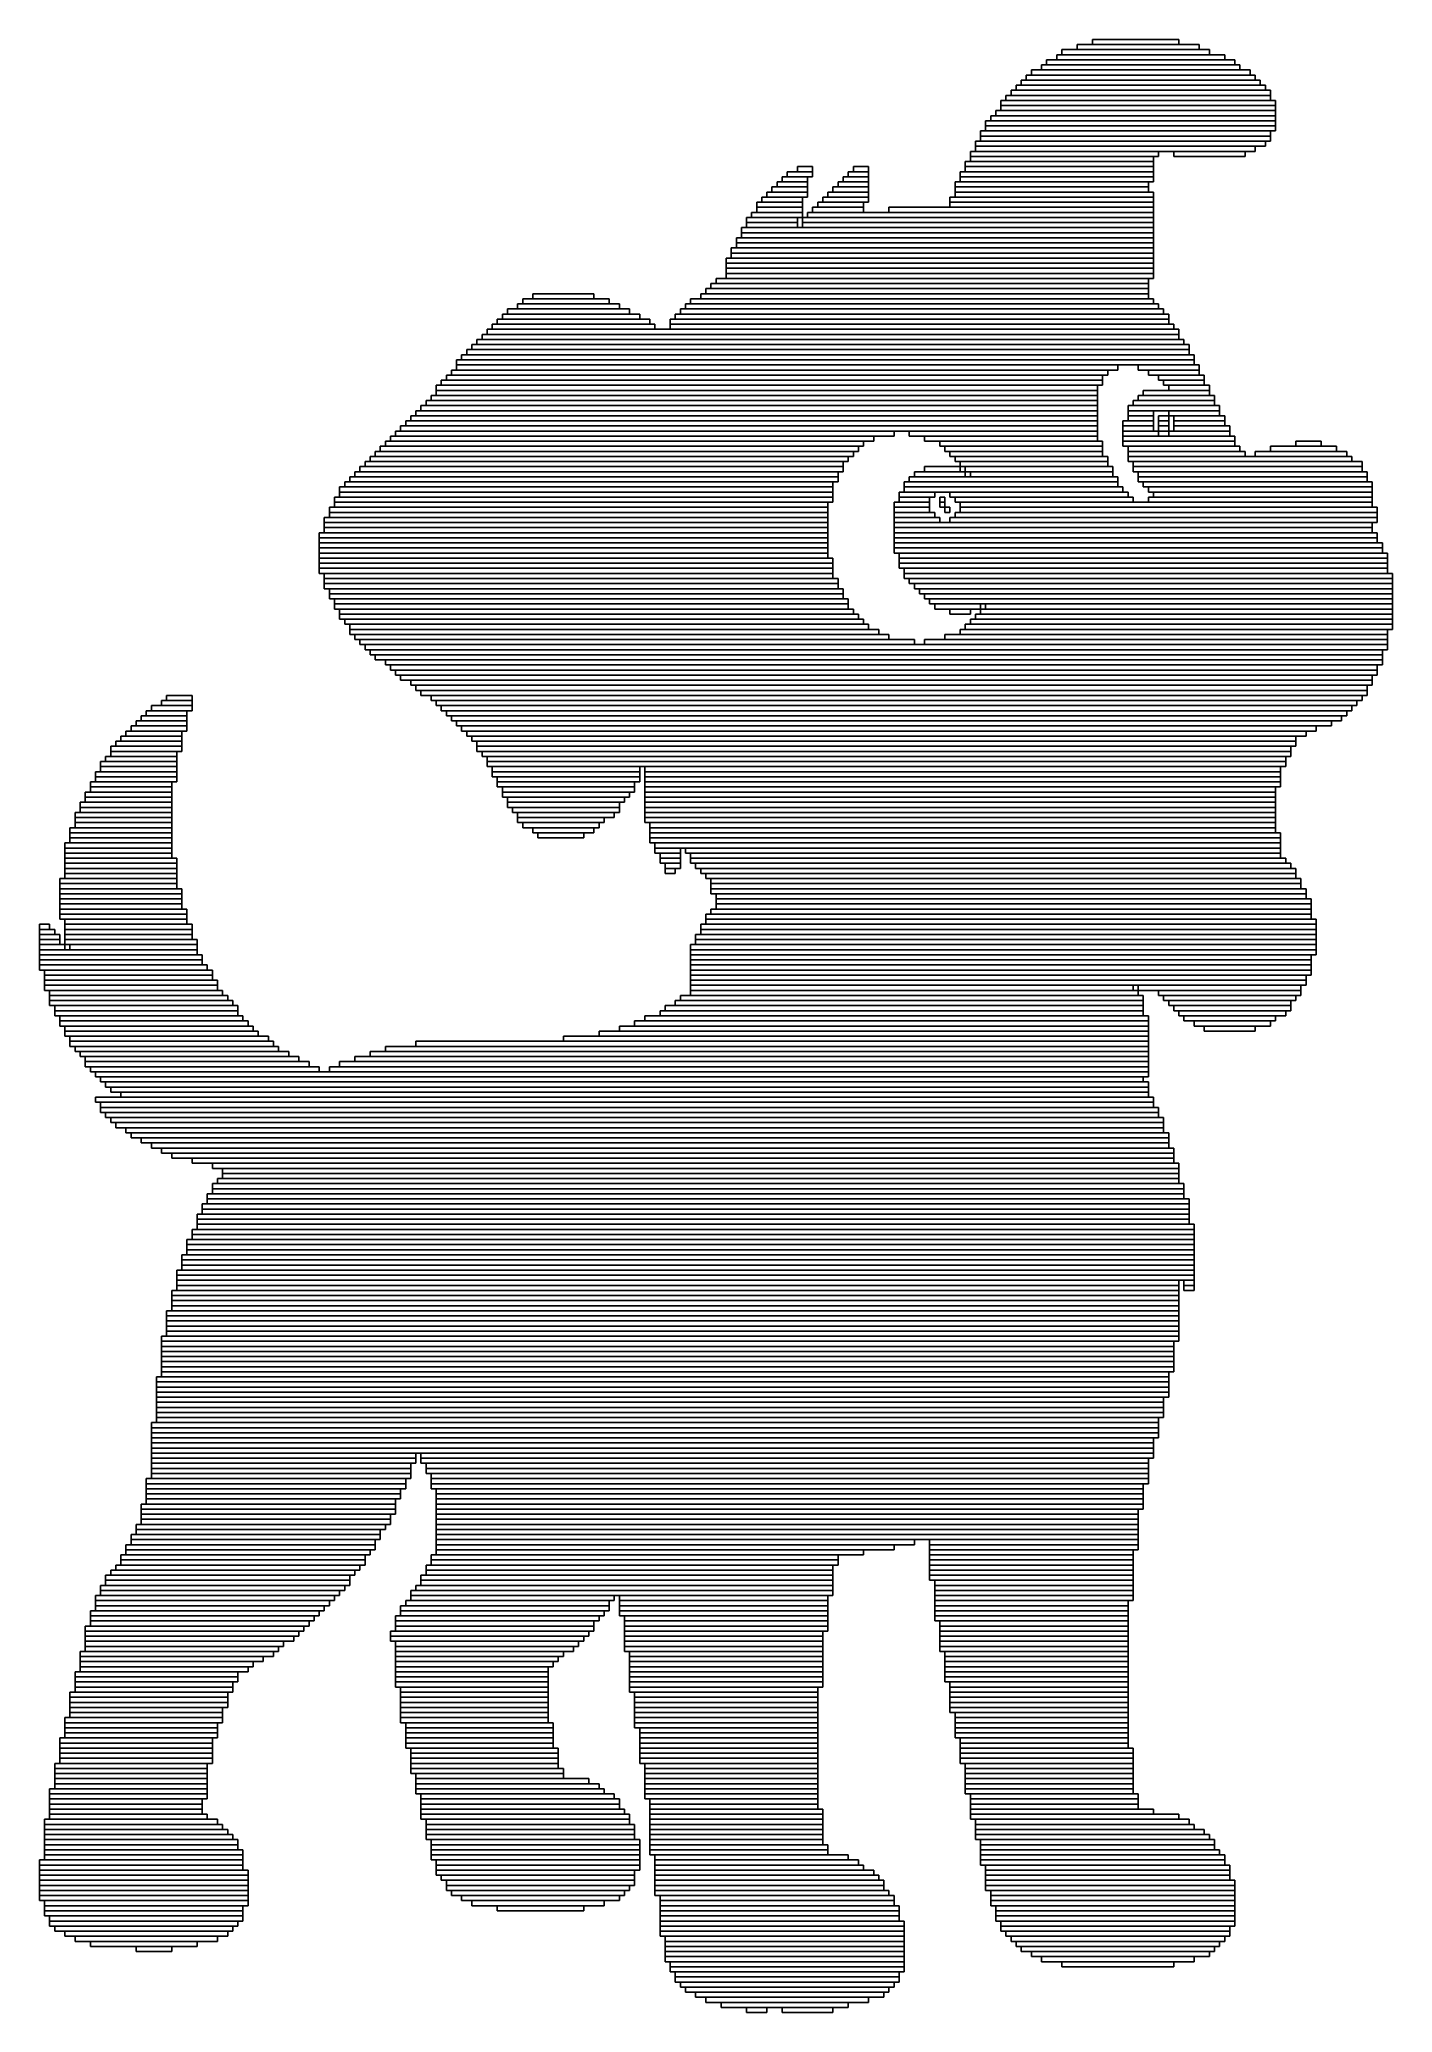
# Model space of a CAD drawing. Extents: x 379 to 645, y 318 to 706.
import ezdxf

# ---------------------------------------------------------------- set-up
doc = ezdxf.new("R2010")
doc.units = 0

msp = doc.modelspace()

# ---------------------------------------------------------------- linework, layer by layer
for p, q in [((579, 703), (612, 703)), ((579, 702), (579, 703)), ((580, 704), (609, 704)), ((580, 703), (580, 704)), ((609, 703), (580, 703)), ((583, 705), (607, 705)), ((583, 704), (583, 705)), ((607, 704), (583, 704)), ((586, 706), (603, 706)), ((586, 705), (586, 706)), ((603, 705), (586, 705)), ((603, 706), (603, 705)), ((607, 705), (607, 704)), ((609, 704), (609, 703)), ((612, 703), (612, 702)), ((573, 699), (618, 699)), ((573, 698), (573, 699)), ((574, 700), (617, 700)), ((574, 699), (574, 700)), ((617, 699), (574, 699)), ((576, 701), (615, 701)), ((576, 700), (576, 701)), ((615, 700), (576, 700)), ((577, 702), (614, 702)), ((577, 701), (577, 702)), ((614, 701), (577, 701)), ((612, 702), (579, 702)), ((614, 702), (614, 701)), ((615, 701), (615, 700)), ((617, 700), (617, 699)), ((618, 699), (618, 698)), ((569, 695), (621, 695)), ((569, 694), (569, 695)), ((570, 696), (621, 696)), ((570, 695), (570, 696)), ((621, 695), (570, 695)), ((571, 697), (620, 697)), ((571, 696), (571, 697)), ((620, 696), (571, 696)), ((572, 698), (619, 698)), ((572, 697), (572, 698)), ((619, 697), (572, 697)), ((618, 698), (573, 698)), ((619, 698), (619, 697)), ((620, 697), (620, 696)), ((621, 696), (621, 695)), ((621, 695), (621, 694)), ((566, 691), (622, 691)), ((566, 690), (566, 691)), ((567, 692), (622, 692)), ((567, 691), (567, 692)), ((622, 691), (567, 691)), ((568, 694), (622, 694)), ((568, 693), (568, 694)), ((622, 693), (568, 693)), ((568, 693), (622, 693)), ((568, 692), (568, 693)), ((622, 692), (568, 692)), ((621, 694), (569, 694)), ((622, 694), (622, 693)), ((622, 693), (622, 692)), ((622, 692), (622, 691)), ((622, 691), (622, 690)), ((564, 688), (621, 688)), ((564, 687), (564, 688)), ((621, 687), (564, 687)), ((564, 687), (621, 687)), ((564, 686), (564, 687)), ((565, 690), (622, 690)), ((565, 689), (565, 690)), ((622, 689), (565, 689)), ((565, 689), (622, 689)), ((565, 688), (565, 689)), ((622, 688), (565, 688)), ((622, 690), (566, 690)), ((621, 688), (621, 687)), ((621, 687), (621, 686)), ((622, 690), (622, 689)), ((622, 689), (622, 688)), ((562, 684), (599, 684)), ((562, 683), (562, 684)), ((599, 683), (562, 683)), ((562, 683), (598, 683)), ((562, 682), (562, 683)), ((563, 686), (620, 686)), ((563, 685), (563, 686)), ((620, 685), (563, 685)), ((563, 685), (618, 685)), ((563, 684), (563, 685)), ((618, 684), (563, 684)), ((621, 686), (564, 686)), ((598, 683), (598, 682)), ((599, 684), (599, 683)), ((602, 684), (616, 684)), ((602, 683), (602, 684)), ((616, 683), (602, 683)), ((616, 684), (616, 683)), ((618, 685), (618, 684)), ((620, 686), (620, 685)), ((525, 679), (530, 679)), ((525, 678), (525, 679)), ((526, 680), (531, 680)), ((526, 679), (526, 680)), ((531, 679), (526, 679)), ((528, 681), (531, 681)), ((528, 680), (528, 681)), ((531, 680), (528, 680)), ((530, 679), (530, 678)), ((531, 681), (531, 680)), ((531, 680), (531, 679)), ((537, 679), (542, 679)), ((537, 678), (537, 679)), ((538, 680), (542, 680)), ((538, 679), (538, 680)), ((542, 679), (538, 679)), ((539, 681), (542, 681)), ((539, 680), (539, 681)), ((542, 680), (539, 680)), ((542, 681), (542, 680)), ((542, 680), (542, 679)), ((542, 679), (542, 678)), ((560, 680), (598, 680)), ((560, 679), (560, 680)), ((598, 679), (560, 679)), ((560, 679), (598, 679)), ((560, 678), (560, 679)), ((561, 682), (598, 682)), ((561, 681), (561, 682)), ((598, 681), (561, 681)), ((561, 681), (598, 681)), ((561, 680), (561, 681)), ((598, 680), (561, 680)), ((598, 682), (562, 682)), ((598, 682), (598, 681)), ((598, 681), (598, 680)), ((598, 680), (598, 679)), ((598, 679), (598, 678)), ((522, 676), (530, 676)), ((522, 675), (522, 676)), ((523, 677), (530, 677)), ((523, 676), (523, 677)), ((530, 676), (523, 676)), ((524, 678), (530, 678)), ((524, 677), (524, 678)), ((530, 677), (524, 677)), ((530, 678), (525, 678)), ((530, 678), (530, 677)), ((530, 677), (530, 676)), ((530, 676), (530, 675)), ((534, 676), (542, 676)), ((534, 675), (534, 676)), ((535, 677), (542, 677)), ((535, 676), (535, 677)), ((542, 676), (535, 676)), ((536, 678), (542, 678)), ((536, 677), (536, 678)), ((542, 677), (536, 677)), ((542, 678), (537, 678)), ((542, 678), (542, 677)), ((542, 677), (542, 676)), ((542, 676), (542, 675)), ((559, 678), (597, 678)), ((559, 677), (559, 678)), ((597, 677), (559, 677)), ((559, 677), (597, 677)), ((559, 676), (559, 677)), ((597, 676), (559, 676)), ((559, 676), (598, 676)), ((559, 675), (559, 676)), ((598, 678), (560, 678)), ((597, 678), (597, 677)), ((597, 677), (597, 676)), ((598, 676), (598, 675)), ((519, 672), (529, 672)), ((519, 671), (519, 672)), ((520, 674), (529, 674)), ((520, 673), (520, 674)), ((529, 673), (520, 673)), ((520, 673), (529, 673)), ((520, 672), (520, 673)), ((529, 672), (520, 672)), ((521, 675), (529, 675)), ((521, 674), (521, 675)), ((529, 674), (521, 674)), ((530, 675), (522, 675)), ((529, 675), (529, 674)), ((529, 674), (529, 673)), ((529, 673), (529, 672)), ((529, 672), (529, 671)), ((530, 672), (598, 672)), ((530, 671), (530, 672)), ((531, 673), (541, 673)), ((531, 672), (531, 673)), ((541, 672), (531, 672)), ((532, 674), (541, 674)), ((532, 673), (532, 674)), ((541, 673), (532, 673)), ((533, 675), (542, 675)), ((533, 674), (533, 675)), ((542, 674), (533, 674)), ((542, 675), (534, 675)), ((541, 674), (541, 673)), ((541, 673), (541, 672)), ((542, 675), (542, 674)), ((546, 673), (598, 673)), ((546, 672), (546, 673)), ((598, 672), (546, 672)), ((558, 675), (598, 675)), ((558, 674), (558, 675)), ((598, 674), (558, 674)), ((558, 674), (598, 674)), ((558, 673), (558, 674)), ((598, 673), (558, 673)), ((598, 675), (559, 675)), ((598, 675), (598, 674)), ((598, 674), (598, 673)), ((598, 673), (598, 672)), ((598, 672), (598, 671)), ((517, 669), (598, 669)), ((517, 668), (517, 669)), ((598, 668), (517, 668)), ((517, 668), (598, 668)), ((517, 667), (517, 668)), ((518, 671), (528, 671)), ((518, 670), (518, 671)), ((528, 670), (518, 670)), ((518, 670), (528, 670)), ((518, 669), (518, 670)), ((528, 669), (518, 669)), ((529, 671), (519, 671)), ((528, 671), (528, 670)), ((528, 670), (528, 669)), ((529, 671), (598, 671)), ((529, 670), (529, 671)), ((598, 670), (529, 670)), ((529, 670), (598, 670)), ((529, 669), (529, 670)), ((598, 669), (529, 669)), ((598, 671), (530, 671)), ((598, 671), (598, 670)), ((598, 670), (598, 669)), ((598, 669), (598, 668)), ((598, 668), (598, 667)), ((515, 665), (598, 665)), ((515, 664), (515, 665)), ((598, 664), (515, 664)), ((515, 664), (598, 664)), ((515, 663), (515, 664)), ((516, 667), (598, 667)), ((516, 666), (516, 667)), ((598, 666), (516, 666)), ((516, 666), (598, 666)), ((516, 665), (516, 666)), ((598, 665), (516, 665)), ((598, 667), (517, 667)), ((598, 667), (598, 666)), ((598, 666), (598, 665)), ((598, 665), (598, 664)), ((598, 664), (598, 663)), ((514, 663), (598, 663)), ((514, 662), (514, 663)), ((598, 662), (514, 662)), ((514, 662), (598, 662)), ((514, 661), (514, 662)), ((598, 661), (514, 661)), ((514, 661), (598, 661)), ((514, 660), (514, 661)), ((598, 660), (514, 660)), ((514, 660), (598, 660)), ((514, 659), (514, 660)), ((598, 663), (515, 663)), ((598, 663), (598, 662)), ((598, 662), (598, 661)), ((598, 661), (598, 660)), ((598, 660), (598, 659)), ((476, 656), (488, 656)), ((476, 655), (476, 656)), ((488, 656), (488, 655)), ((509, 656), (597, 656)), ((509, 655), (509, 656)), ((510, 657), (597, 657)), ((510, 656), (510, 657)), ((597, 656), (510, 656)), ((511, 658), (597, 658)), ((511, 657), (511, 658)), ((597, 657), (511, 657)), ((512, 659), (597, 659)), ((512, 658), (512, 659)), ((597, 658), (512, 658)), ((598, 659), (514, 659)), ((597, 659), (597, 658)), ((597, 658), (597, 657)), ((597, 657), (597, 656)), ((597, 656), (597, 655)), ((470, 652), (497, 652)), ((470, 651), (470, 652)), ((471, 653), (495, 653)), ((471, 652), (471, 653)), ((495, 652), (471, 652)), ((473, 654), (493, 654)), ((473, 653), (473, 654)), ((493, 653), (473, 653)), ((474, 655), (491, 655)), ((474, 654), (474, 655)), ((491, 654), (474, 654)), ((488, 655), (476, 655)), ((491, 655), (491, 654)), ((493, 654), (493, 653)), ((495, 653), (495, 652)), ((497, 652), (497, 651)), ((504, 652), (601, 652)), ((504, 651), (504, 652)), ((505, 653), (600, 653)), ((505, 652), (505, 653)), ((600, 652), (505, 652)), ((506, 654), (599, 654)), ((506, 653), (506, 654)), ((599, 653), (506, 653)), ((507, 655), (598, 655)), ((507, 654), (507, 655)), ((598, 654), (507, 654)), ((597, 655), (509, 655)), ((598, 655), (598, 654)), ((599, 654), (599, 653)), ((600, 653), (600, 652)), ((601, 652), (601, 651)), ((466, 648), (603, 648)), ((466, 647), (466, 648)), ((467, 649), (603, 649)), ((467, 648), (467, 649)), ((603, 648), (467, 648)), ((468, 650), (500, 650)), ((468, 649), (468, 650)), ((500, 649), (468, 649)), ((469, 651), (499, 651)), ((469, 650), (469, 651)), ((499, 650), (469, 650)), ((497, 651), (470, 651)), ((499, 651), (499, 650)), ((500, 650), (500, 649)), ((503, 651), (601, 651)), ((503, 650), (503, 651)), ((601, 650), (503, 650)), ((503, 650), (602, 650)), ((503, 649), (503, 650)), ((602, 649), (503, 649)), ((601, 651), (504, 651)), ((601, 651), (601, 650)), ((602, 650), (602, 649)), ((603, 649), (603, 648)), ((603, 648), (603, 647)), ((463, 645), (605, 645)), ((463, 644), (463, 645)), ((464, 646), (605, 646)), ((464, 645), (464, 646)), ((605, 645), (464, 645)), ((465, 647), (604, 647)), ((465, 646), (465, 647)), ((604, 646), (465, 646)), ((603, 647), (466, 647)), ((604, 647), (604, 646)), ((605, 646), (605, 645)), ((605, 645), (605, 644)), ((460, 641), (589, 641)), ((460, 640), (460, 641)), ((461, 643), (606, 643)), ((461, 642), (461, 643)), ((606, 642), (461, 642)), ((461, 642), (591, 642)), ((461, 641), (461, 642)), ((591, 641), (461, 641)), ((462, 644), (606, 644)), ((462, 643), (462, 644)), ((606, 643), (462, 643)), ((605, 644), (463, 644)), ((589, 641), (589, 640)), ((591, 642), (591, 641)), ((595, 642), (607, 642)), ((595, 641), (595, 642)), ((607, 641), (595, 641)), ((597, 641), (607, 641)), ((597, 640), (597, 641)), ((606, 644), (606, 643)), ((606, 643), (606, 642)), ((607, 642), (607, 641)), ((607, 641), (607, 640)), ((457, 638), (587, 638)), ((457, 637), (457, 638)), ((587, 637), (457, 637)), ((457, 637), (587, 637)), ((457, 636), (457, 637)), ((458, 639), (588, 639)), ((458, 638), (458, 639)), ((588, 638), (458, 638)), ((459, 640), (588, 640)), ((459, 639), (459, 640)), ((588, 639), (459, 639)), ((589, 640), (460, 640)), ((587, 638), (587, 637)), ((587, 637), (587, 636)), ((588, 640), (588, 639)), ((588, 639), (588, 638)), ((596, 637), (609, 637)), ((596, 636), (596, 637)), ((607, 640), (597, 640)), ((599, 640), (608, 640)), ((599, 639), (599, 640)), ((608, 639), (599, 639)), ((600, 639), (608, 639)), ((600, 638), (600, 639)), ((608, 638), (600, 638)), ((601, 638), (609, 638)), ((601, 637), (601, 638)), ((609, 637), (601, 637)), ((608, 640), (608, 639)), ((608, 639), (608, 638)), ((609, 638), (609, 637)), ((609, 637), (609, 636)), ((453, 633), (587, 633)), ((453, 632), (453, 633)), ((454, 634), (587, 634)), ((454, 633), (454, 634)), ((587, 633), (454, 633)), ((455, 635), (587, 635)), ((455, 634), (455, 635)), ((587, 634), (455, 634)), ((456, 636), (587, 636)), ((456, 635), (456, 636)), ((587, 635), (456, 635)), ((587, 636), (457, 636)), ((587, 636), (587, 635)), ((587, 635), (587, 634)), ((587, 634), (587, 633)), ((587, 633), (587, 632)), ((593, 634), (611, 634)), ((593, 633), (593, 634)), ((611, 633), (593, 633)), ((593, 633), (598, 633)), ((593, 632), (593, 633)), ((594, 635), (610, 635)), ((594, 634), (594, 635)), ((610, 634), (594, 634)), ((595, 636), (610, 636)), ((595, 635), (595, 636)), ((610, 635), (595, 635)), ((609, 636), (596, 636)), ((598, 633), (598, 632)), ((601, 633), (611, 633)), ((601, 632), (601, 633)), ((610, 636), (610, 635)), ((610, 635), (610, 634)), ((611, 634), (611, 633)), ((611, 633), (611, 632)), ((449, 629), (547, 629)), ((449, 628), (449, 629)), ((450, 630), (587, 630)), ((450, 629), (450, 630)), ((587, 629), (450, 629)), ((451, 631), (587, 631)), ((451, 630), (451, 631)), ((587, 630), (451, 630)), ((452, 632), (587, 632)), ((452, 631), (452, 632)), ((587, 631), (452, 631)), ((587, 632), (453, 632)), ((547, 629), (547, 628)), ((550, 629), (587, 629)), ((550, 628), (550, 629)), ((587, 632), (587, 631)), ((587, 631), (587, 630)), ((587, 630), (587, 629)), ((587, 629), (587, 628)), ((592, 631), (598, 631)), ((592, 630), (592, 631)), ((598, 630), (592, 630)), ((592, 630), (598, 630)), ((592, 629), (592, 630)), ((598, 629), (592, 629)), ((592, 629), (599, 629)), ((592, 628), (592, 629)), ((598, 632), (593, 632)), ((593, 632), (598, 632)), ((593, 631), (593, 632)), ((598, 631), (593, 631)), ((598, 632), (598, 631)), ((598, 631), (598, 630)), ((598, 630), (598, 629)), ((599, 632), (601, 632)), ((599, 631), (599, 632)), ((601, 631), (599, 631)), ((599, 631), (601, 631)), ((599, 630), (599, 631)), ((601, 630), (599, 630)), ((599, 630), (601, 630)), ((599, 629), (599, 630)), ((601, 629), (599, 629)), ((599, 629), (599, 628)), ((611, 632), (601, 632)), ((601, 632), (601, 631)), ((601, 631), (601, 630)), ((601, 630), (601, 629)), ((601, 629), (613, 629)), ((601, 628), (601, 629)), ((602, 632), (612, 632)), ((602, 631), (602, 632)), ((612, 631), (602, 631)), ((602, 631), (612, 631)), ((602, 630), (602, 631)), ((612, 630), (602, 630)), ((602, 630), (613, 630)), ((602, 629), (602, 630)), ((613, 629), (602, 629)), ((612, 632), (612, 631)), ((612, 631), (612, 630)), ((613, 630), (613, 629)), ((613, 629), (613, 628)), ((445, 625), (539, 625)), ((445, 624), (445, 625)), ((446, 626), (540, 626)), ((446, 625), (446, 626)), ((540, 625), (446, 625)), ((447, 627), (541, 627)), ((447, 626), (447, 627)), ((541, 626), (447, 626)), ((448, 628), (543, 628)), ((448, 627), (448, 628)), ((543, 627), (448, 627)), ((547, 628), (449, 628)), ((539, 625), (539, 624)), ((540, 626), (540, 625)), ((541, 627), (541, 626)), ((543, 628), (543, 627)), ((587, 628), (550, 628)), ((553, 628), (587, 628)), ((553, 627), (553, 628)), ((587, 627), (553, 627)), ((556, 627), (588, 627)), ((556, 626), (556, 627)), ((588, 626), (556, 626)), ((557, 626), (588, 626)), ((557, 625), (557, 626)), ((588, 625), (557, 625)), ((558, 625), (588, 625)), ((558, 624), (558, 625)), ((587, 628), (587, 627)), ((588, 627), (588, 626)), ((588, 626), (588, 625)), ((588, 625), (588, 624)), ((599, 628), (592, 628)), ((592, 628), (614, 628)), ((592, 627), (592, 628)), ((614, 627), (592, 627)), ((592, 627), (614, 627)), ((592, 626), (592, 627)), ((614, 626), (592, 626)), ((593, 626), (615, 626)), ((593, 625), (593, 626)), ((615, 625), (593, 625)), ((593, 625), (616, 625)), ((593, 624), (593, 625)), ((613, 628), (601, 628)), ((614, 628), (614, 627)), ((614, 627), (614, 626)), ((615, 626), (615, 625)), ((616, 625), (616, 624)), ((618, 625), (636, 625)), ((618, 624), (618, 625)), ((621, 626), (634, 626)), ((621, 625), (621, 626)), ((634, 625), (621, 625)), ((626, 627), (631, 627)), ((626, 626), (626, 627)), ((631, 626), (626, 626)), ((631, 627), (631, 626)), ((634, 626), (634, 625)), ((636, 625), (636, 624)), ((441, 621), (536, 621)), ((441, 620), (441, 621)), ((442, 622), (537, 622)), ((442, 621), (442, 622)), ((537, 621), (442, 621)), ((443, 623), (537, 623)), ((443, 622), (443, 623)), ((537, 622), (443, 622)), ((444, 624), (538, 624)), ((444, 623), (444, 624)), ((538, 623), (444, 623)), ((539, 624), (445, 624)), ((536, 621), (536, 620)), ((537, 623), (537, 622)), ((537, 622), (537, 621)), ((538, 624), (538, 623)), ((551, 621), (561, 621)), ((551, 620), (551, 621)), ((553, 622), (560, 622)), ((553, 621), (553, 622)), ((560, 621), (553, 621)), ((588, 624), (558, 624)), ((559, 624), (589, 624)), ((559, 623), (559, 624)), ((589, 623), (559, 623)), ((560, 623), (589, 623)), ((560, 622), (560, 623)), ((589, 622), (560, 622)), ((560, 622), (560, 621)), ((561, 622), (590, 622)), ((561, 621), (561, 622)), ((590, 621), (561, 621)), ((561, 621), (561, 620)), ((562, 621), (590, 621)), ((562, 620), (562, 621)), ((589, 624), (589, 623)), ((589, 623), (589, 622)), ((590, 622), (590, 621)), ((590, 621), (590, 620)), ((616, 624), (593, 624)), ((593, 624), (637, 624)), ((593, 623), (593, 624)), ((637, 623), (593, 623)), ((594, 623), (639, 623)), ((594, 622), (594, 623)), ((639, 622), (594, 622)), ((594, 622), (639, 622)), ((594, 621), (594, 622)), ((639, 621), (594, 621)), ((595, 621), (640, 621)), ((595, 620), (595, 621)), ((636, 624), (618, 624)), ((637, 624), (637, 623)), ((639, 623), (639, 622)), ((639, 622), (639, 621)), ((640, 621), (640, 620)), ((438, 618), (535, 618)), ((438, 617), (438, 618)), ((535, 617), (438, 617)), ((438, 617), (535, 617)), ((438, 616), (438, 617)), ((439, 619), (535, 619)), ((439, 618), (439, 619)), ((535, 618), (439, 618)), ((440, 620), (536, 620)), ((440, 619), (440, 620)), ((536, 619), (440, 619)), ((536, 620), (441, 620)), ((535, 619), (535, 618)), ((535, 618), (535, 617)), ((535, 617), (535, 616)), ((536, 620), (536, 619)), ((548, 617), (555, 617)), ((548, 616), (548, 617)), ((549, 619), (591, 619)), ((549, 618), (549, 619)), ((591, 618), (549, 618)), ((549, 618), (592, 618)), ((549, 617), (549, 618)), ((592, 617), (549, 617)), ((550, 620), (591, 620)), ((550, 619), (550, 620)), ((591, 619), (550, 619)), ((561, 620), (551, 620)), ((555, 617), (555, 616)), ((558, 617), (593, 617)), ((558, 616), (558, 617)), ((590, 620), (562, 620)), ((591, 620), (591, 619)), ((591, 619), (591, 618)), ((592, 618), (592, 617)), ((593, 617), (593, 616)), ((640, 620), (595, 620)), ((595, 620), (640, 620)), ((595, 619), (595, 620)), ((640, 619), (595, 619)), ((596, 619), (641, 619)), ((596, 618), (596, 619)), ((641, 618), (596, 618)), ((597, 618), (641, 618)), ((597, 617), (597, 618)), ((641, 617), (597, 617)), ((598, 617), (641, 617)), ((598, 616), (598, 617)), ((640, 620), (640, 619)), ((641, 619), (641, 618)), ((641, 618), (641, 617)), ((641, 617), (641, 616)), ((436, 614), (534, 614)), ((436, 613), (436, 614)), ((437, 616), (535, 616)), ((437, 615), (437, 616)), ((535, 615), (437, 615)), ((437, 615), (534, 615)), ((437, 614), (437, 615)), ((534, 614), (437, 614)), ((535, 616), (438, 616)), ((534, 615), (534, 614)), ((534, 614), (534, 613)), ((535, 616), (535, 615)), ((547, 615), (554, 615)), ((547, 614), (547, 615)), ((554, 614), (547, 614)), ((547, 614), (554, 614)), ((547, 613), (547, 614)), ((555, 616), (548, 616)), ((548, 616), (554, 616)), ((548, 615), (548, 616)), ((554, 615), (548, 615)), ((554, 616), (554, 615)), ((554, 615), (554, 614)), ((554, 614), (554, 613)), ((556, 616), (557, 616)), ((556, 615), (556, 616)), ((557, 615), (556, 615)), ((556, 615), (557, 615)), ((556, 614), (556, 615)), ((557, 614), (556, 614)), ((557, 616), (557, 615)), ((557, 615), (557, 614)), ((557, 614), (558, 614)), ((557, 613), (557, 614)), ((593, 616), (558, 616)), ((558, 614), (558, 613)), ((559, 616), (594, 616)), ((559, 615), (559, 616)), ((594, 615), (559, 615)), ((560, 615), (641, 615)), ((560, 614), (560, 615)), ((641, 614), (560, 614)), ((560, 614), (642, 614)), ((560, 613), (560, 614)), ((594, 616), (594, 615)), ((597, 616), (641, 616)), ((597, 615), (597, 616)), ((641, 615), (597, 615)), ((641, 616), (598, 616)), ((641, 616), (641, 615)), ((641, 615), (641, 614)), ((642, 614), (642, 613)), ((435, 612), (534, 612)), ((435, 611), (435, 612)), ((534, 611), (435, 611)), ((435, 611), (534, 611)), ((435, 610), (435, 611)), ((534, 610), (435, 610)), ((435, 610), (534, 610)), ((435, 609), (435, 610)), ((534, 613), (436, 613)), ((436, 613), (534, 613)), ((436, 612), (436, 613)), ((534, 612), (436, 612)), ((534, 613), (534, 612)), ((534, 612), (534, 611)), ((534, 611), (534, 610)), ((534, 610), (534, 609)), ((554, 613), (547, 613)), ((547, 613), (555, 613)), ((547, 612), (547, 613)), ((555, 612), (547, 612)), ((547, 612), (556, 612)), ((547, 611), (547, 612)), ((556, 611), (547, 611)), ((547, 611), (641, 611)), ((547, 610), (547, 611)), ((641, 610), (547, 610)), ((547, 610), (641, 610)), ((547, 609), (547, 610)), ((555, 613), (555, 612)), ((556, 612), (556, 611)), ((558, 613), (557, 613)), ((558, 612), (642, 612)), ((558, 611), (558, 612)), ((642, 611), (558, 611)), ((559, 613), (642, 613)), ((559, 612), (559, 613)), ((642, 612), (559, 612)), ((642, 613), (560, 613)), ((641, 611), (641, 610)), ((641, 610), (641, 609)), ((642, 613), (642, 612)), ((642, 612), (642, 611)), ((434, 609), (534, 609)), ((434, 608), (434, 609)), ((534, 608), (434, 608)), ((434, 608), (534, 608)), ((434, 607), (434, 608)), ((534, 607), (434, 607)), ((434, 607), (534, 607)), ((434, 606), (434, 607)), ((534, 606), (434, 606)), ((434, 606), (534, 606)), ((434, 605), (434, 606)), ((534, 609), (435, 609)), ((534, 609), (534, 608)), ((534, 608), (534, 607)), ((534, 607), (534, 606)), ((534, 606), (534, 605)), ((641, 609), (547, 609)), ((547, 609), (642, 609)), ((547, 608), (547, 609)), ((642, 608), (547, 608)), ((547, 608), (642, 608)), ((547, 607), (547, 608)), ((642, 607), (547, 607)), ((547, 607), (643, 607)), ((547, 606), (547, 607)), ((643, 606), (547, 606)), ((547, 606), (643, 606)), ((547, 605), (547, 606)), ((642, 609), (642, 608)), ((642, 608), (642, 607)), ((643, 607), (643, 606)), ((643, 606), (643, 605)), ((534, 605), (434, 605)), ((434, 605), (534, 605)), ((434, 604), (434, 605)), ((534, 604), (434, 604)), ((434, 604), (535, 604)), ((434, 603), (434, 604)), ((535, 603), (434, 603)), ((434, 603), (535, 603)), ((434, 602), (434, 603)), ((535, 602), (434, 602)), ((434, 602), (535, 602)), ((434, 601), (434, 602)), ((534, 605), (534, 604)), ((535, 604), (535, 603)), ((535, 603), (535, 602)), ((535, 602), (535, 601)), ((643, 605), (547, 605)), ((548, 605), (644, 605)), ((548, 604), (548, 605)), ((644, 604), (548, 604)), ((548, 604), (644, 604)), ((548, 603), (548, 604)), ((644, 603), (548, 603)), ((548, 603), (644, 603)), ((548, 602), (548, 603)), ((644, 602), (548, 602)), ((549, 602), (644, 602)), ((549, 601), (549, 602)), ((644, 605), (644, 604)), ((644, 604), (644, 603)), ((644, 603), (644, 602)), ((644, 602), (644, 601)), ((535, 601), (434, 601)), ((435, 601), (535, 601)), ((435, 600), (435, 601)), ((535, 600), (435, 600)), ((435, 600), (536, 600)), ((435, 599), (435, 600)), ((536, 599), (435, 599)), ((435, 599), (536, 599)), ((435, 598), (435, 599)), ((536, 598), (435, 598)), ((436, 598), (537, 598)), ((436, 597), (436, 598)), ((535, 601), (535, 600)), ((536, 600), (536, 599)), ((536, 599), (536, 598)), ((537, 598), (537, 597)), ((644, 601), (549, 601)), ((549, 601), (645, 601)), ((549, 600), (549, 601)), ((645, 600), (549, 600)), ((550, 600), (645, 600)), ((550, 599), (550, 600)), ((645, 599), (550, 599)), ((551, 599), (645, 599)), ((551, 598), (551, 599)), ((645, 598), (551, 598)), ((552, 598), (645, 598)), ((552, 597), (552, 598)), ((645, 601), (645, 600)), ((645, 600), (645, 599)), ((645, 599), (645, 598)), ((645, 598), (645, 597)), ((537, 597), (436, 597)), ((436, 597), (537, 597)), ((436, 596), (436, 597)), ((537, 596), (436, 596)), ((437, 596), (538, 596)), ((437, 595), (437, 596)), ((538, 595), (437, 595)), ((437, 595), (538, 595)), ((437, 594), (437, 595)), ((538, 594), (437, 594)), ((438, 594), (539, 594)), ((438, 593), (438, 594)), ((537, 597), (537, 596)), ((538, 596), (538, 595)), ((538, 595), (538, 594)), ((539, 594), (539, 593)), ((645, 597), (552, 597)), ((553, 597), (645, 597)), ((553, 596), (553, 597)), ((645, 596), (553, 596)), ((554, 596), (645, 596)), ((554, 595), (554, 596)), ((645, 595), (554, 595)), ((555, 595), (564, 595)), ((555, 594), (555, 595)), ((564, 594), (555, 594)), ((558, 594), (562, 594)), ((558, 593), (558, 594)), ((562, 594), (562, 593)), ((564, 595), (564, 594)), ((564, 594), (645, 594)), ((564, 593), (564, 594)), ((565, 595), (645, 595)), ((565, 594), (565, 595)), ((645, 594), (565, 594)), ((645, 597), (645, 596)), ((645, 596), (645, 595)), ((645, 595), (645, 594)), ((645, 594), (645, 593)), ((539, 593), (438, 593)), ((438, 593), (540, 593)), ((438, 592), (438, 593)), ((540, 592), (438, 592)), ((439, 592), (541, 592)), ((439, 591), (439, 592)), ((541, 591), (439, 591)), ((440, 591), (542, 591)), ((440, 590), (440, 591)), ((542, 590), (440, 590)), ((440, 590), (544, 590)), ((440, 589), (440, 590)), ((540, 593), (540, 592)), ((541, 592), (541, 591)), ((542, 591), (542, 590)), ((544, 590), (544, 589)), ((562, 593), (558, 593)), ((560, 590), (644, 590)), ((560, 589), (560, 590)), ((561, 591), (645, 591)), ((561, 590), (561, 591)), ((645, 590), (561, 590)), ((562, 592), (645, 592)), ((562, 591), (562, 592)), ((645, 591), (562, 591)), ((563, 593), (645, 593)), ((563, 592), (563, 593)), ((645, 592), (563, 592)), ((645, 593), (564, 593)), ((644, 590), (644, 589)), ((645, 593), (645, 592)), ((645, 592), (645, 591)), ((645, 591), (645, 590)), ((544, 589), (440, 589)), ((441, 589), (546, 589)), ((441, 588), (441, 589)), ((546, 588), (441, 588)), ((442, 588), (551, 588)), ((442, 587), (442, 588)), ((551, 587), (442, 587)), ((443, 587), (644, 587)), ((443, 586), (443, 587)), ((644, 586), (443, 586)), ((444, 586), (643, 586)), ((444, 585), (444, 586)), ((546, 589), (546, 588)), ((551, 588), (551, 587)), ((553, 588), (644, 588)), ((553, 587), (553, 588)), ((644, 587), (553, 587)), ((557, 589), (644, 589)), ((557, 588), (557, 589)), ((644, 588), (557, 588)), ((644, 589), (560, 589)), ((643, 586), (643, 585)), ((644, 589), (644, 588)), ((644, 588), (644, 587)), ((644, 587), (644, 586)), ((643, 585), (444, 585)), ((445, 585), (643, 585)), ((445, 584), (445, 585)), ((643, 584), (445, 584)), ((447, 584), (643, 584)), ((447, 583), (447, 584)), ((643, 583), (447, 583)), ((448, 583), (642, 583)), ((448, 582), (448, 583)), ((642, 582), (448, 582)), ((449, 582), (642, 582)), ((449, 581), (449, 582)), ((642, 583), (642, 582)), ((642, 582), (642, 581)), ((643, 585), (643, 584)), ((643, 584), (643, 583)), ((642, 581), (449, 581)), ((450, 581), (641, 581)), ((450, 580), (450, 581)), ((641, 580), (450, 580)), ((452, 580), (641, 580)), ((452, 579), (452, 580)), ((641, 579), (452, 579)), ((453, 579), (640, 579)), ((453, 578), (453, 579)), ((640, 579), (640, 578)), ((641, 581), (641, 580)), ((641, 580), (641, 579)), ((401, 575), (409, 575)), ((401, 574), (401, 575)), ((403, 576), (409, 576)), ((403, 575), (403, 576)), ((409, 575), (403, 575)), ((404, 577), (409, 577)), ((404, 576), (404, 577)), ((409, 576), (404, 576)), ((409, 577), (409, 576)), ((409, 576), (409, 575)), ((409, 575), (409, 574)), ((640, 578), (453, 578)), ((454, 578), (640, 578)), ((454, 577), (454, 578)), ((640, 577), (454, 577)), ((456, 577), (639, 577)), ((456, 576), (456, 577)), ((639, 576), (456, 576)), ((457, 576), (638, 576)), ((457, 575), (457, 576)), ((638, 575), (457, 575)), ((458, 575), (637, 575)), ((458, 574), (458, 575)), ((637, 575), (637, 574)), ((638, 576), (638, 575)), ((639, 577), (639, 576)), ((640, 578), (640, 577)), ((397, 571), (408, 571)), ((397, 570), (397, 571)), ((398, 572), (408, 572)), ((398, 571), (398, 572)), ((408, 571), (398, 571)), ((399, 573), (408, 573)), ((399, 572), (399, 573)), ((408, 572), (399, 572)), ((400, 574), (408, 574)), ((400, 573), (400, 574)), ((408, 573), (400, 573)), ((409, 574), (401, 574)), ((408, 574), (408, 573)), ((408, 573), (408, 572)), ((408, 572), (408, 571)), ((408, 571), (408, 570)), ((637, 574), (458, 574)), ((459, 574), (636, 574)), ((459, 573), (459, 574)), ((636, 573), (459, 573)), ((460, 573), (635, 573)), ((460, 572), (460, 573)), ((635, 572), (460, 572)), ((461, 572), (633, 572)), ((461, 571), (461, 572)), ((633, 571), (461, 571)), ((462, 571), (630, 571)), ((462, 570), (462, 571)), ((630, 571), (630, 570)), ((633, 572), (633, 571)), ((635, 573), (635, 572)), ((636, 574), (636, 573)), ((393, 567), (407, 567)), ((393, 566), (393, 567)), ((394, 568), (407, 568)), ((394, 567), (394, 568)), ((407, 567), (394, 567)), ((395, 569), (407, 569)), ((395, 568), (395, 569)), ((407, 568), (395, 568)), ((396, 570), (407, 570)), ((396, 569), (396, 570)), ((407, 569), (396, 569)), ((408, 570), (397, 570)), ((407, 570), (407, 569)), ((407, 569), (407, 568)), ((407, 568), (407, 567)), ((407, 567), (407, 566)), ((630, 570), (462, 570)), ((463, 570), (628, 570)), ((463, 569), (463, 570)), ((628, 569), (463, 569)), ((464, 569), (626, 569)), ((464, 568), (464, 569)), ((626, 568), (464, 568)), ((465, 568), (626, 568)), ((465, 567), (465, 568)), ((626, 567), (465, 567)), ((465, 567), (625, 567)), ((465, 566), (465, 567)), ((625, 567), (625, 566)), ((626, 569), (626, 568)), ((626, 568), (626, 567)), ((628, 570), (628, 569)), ((391, 564), (406, 564)), ((391, 563), (391, 564)), ((406, 563), (391, 563)), ((391, 563), (406, 563)), ((391, 562), (391, 563)), ((392, 565), (406, 565)), ((392, 564), (392, 565)), ((406, 564), (392, 564)), ((407, 566), (393, 566)), ((393, 566), (406, 566)), ((393, 565), (393, 566)), ((406, 565), (393, 565)), ((406, 566), (406, 565)), ((406, 565), (406, 564)), ((406, 564), (406, 563)), ((406, 563), (406, 562)), ((625, 566), (465, 566)), ((466, 566), (625, 566)), ((466, 565), (466, 566)), ((625, 565), (466, 565)), ((467, 565), (624, 565)), ((467, 564), (467, 565)), ((624, 564), (467, 564)), ((467, 564), (624, 564)), ((467, 563), (467, 564)), ((624, 563), (467, 563)), ((468, 563), (497, 563)), ((468, 562), (468, 563)), ((497, 563), (497, 562)), ((498, 563), (623, 563)), ((498, 562), (498, 563)), ((623, 563), (623, 562)), ((624, 565), (624, 564)), ((624, 564), (624, 563)), ((625, 566), (625, 565)), ((389, 560), (405, 560)), ((389, 559), (389, 560)), ((405, 559), (389, 559)), ((389, 559), (405, 559)), ((389, 558), (389, 559)), ((390, 562), (406, 562)), ((390, 561), (390, 562)), ((406, 561), (390, 561)), ((390, 561), (406, 561)), ((390, 560), (390, 561)), ((406, 560), (390, 560)), ((406, 562), (391, 562)), ((405, 560), (405, 559)), ((405, 559), (405, 558)), ((406, 562), (406, 561)), ((406, 561), (406, 560)), ((497, 562), (468, 562)), ((468, 562), (497, 562)), ((468, 561), (468, 562)), ((497, 561), (468, 561)), ((469, 561), (497, 561)), ((469, 560), (469, 561)), ((497, 560), (469, 560)), ((469, 560), (496, 560)), ((469, 559), (469, 560)), ((496, 559), (469, 559)), ((470, 559), (496, 559)), ((470, 558), (470, 559)), ((496, 560), (496, 559)), ((496, 559), (496, 558)), ((497, 562), (497, 561)), ((497, 561), (497, 560)), ((623, 562), (498, 562)), ((498, 562), (623, 562)), ((498, 561), (498, 562)), ((623, 561), (498, 561)), ((498, 561), (623, 561)), ((498, 560), (498, 561)), ((623, 560), (498, 560)), ((498, 560), (623, 560)), ((498, 559), (498, 560)), ((623, 559), (498, 559)), ((498, 559), (622, 559)), ((498, 558), (498, 559)), ((622, 559), (622, 558)), ((623, 562), (623, 561)), ((623, 561), (623, 560)), ((623, 560), (623, 559)), ((387, 556), (405, 556)), ((387, 555), (387, 556)), ((405, 555), (387, 555)), ((387, 555), (405, 555)), ((387, 554), (387, 555)), ((388, 558), (405, 558)), ((388, 557), (388, 558)), ((405, 557), (388, 557)), ((388, 557), (405, 557)), ((388, 556), (388, 557)), ((405, 556), (388, 556)), ((405, 558), (389, 558)), ((405, 558), (405, 557)), ((405, 557), (405, 556)), ((405, 556), (405, 555)), ((405, 555), (405, 554)), ((496, 558), (470, 558)), ((470, 558), (495, 558)), ((470, 557), (470, 558)), ((495, 557), (470, 557)), ((471, 557), (494, 557)), ((471, 556), (471, 557)), ((494, 556), (471, 556)), ((471, 556), (493, 556)), ((471, 555), (471, 556)), ((493, 555), (471, 555)), ((472, 555), (493, 555)), ((472, 554), (472, 555)), ((493, 556), (493, 555)), ((493, 555), (493, 554)), ((494, 557), (494, 556)), ((495, 558), (495, 557)), ((622, 558), (498, 558)), ((498, 558), (622, 558)), ((498, 557), (498, 558)), ((622, 557), (498, 557)), ((498, 557), (622, 557)), ((498, 556), (498, 557)), ((622, 556), (498, 556)), ((498, 556), (622, 556)), ((498, 555), (498, 556)), ((622, 555), (498, 555)), ((498, 555), (622, 555)), ((498, 554), (498, 555)), ((622, 558), (622, 557)), ((622, 557), (622, 556)), ((622, 556), (622, 555)), ((622, 555), (622, 554)), ((385, 551), (405, 551)), ((385, 550), (385, 551)), ((386, 554), (405, 554)), ((386, 553), (386, 554)), ((405, 553), (386, 553)), ((386, 553), (405, 553)), ((386, 552), (386, 553)), ((405, 552), (386, 552)), ((386, 552), (405, 552)), ((386, 551), (386, 552)), ((405, 551), (386, 551)), ((405, 554), (387, 554)), ((405, 554), (405, 553)), ((405, 553), (405, 552)), ((405, 552), (405, 551)), ((405, 551), (405, 550)), ((493, 554), (472, 554)), ((473, 554), (492, 554)), ((473, 553), (473, 554)), ((492, 553), (473, 553)), ((473, 553), (490, 553)), ((473, 552), (473, 553)), ((490, 552), (473, 552)), ((474, 552), (489, 552)), ((474, 551), (474, 552)), ((489, 551), (474, 551)), ((476, 551), (488, 551)), ((476, 550), (476, 551)), ((488, 551), (488, 550)), ((489, 552), (489, 551)), ((490, 553), (490, 552)), ((492, 554), (492, 553)), ((622, 554), (498, 554)), ((498, 554), (622, 554)), ((498, 553), (498, 554)), ((622, 553), (498, 553)), ((498, 553), (622, 553)), ((498, 552), (498, 553)), ((622, 552), (498, 552)), ((499, 552), (622, 552)), ((499, 551), (499, 552)), ((622, 551), (499, 551)), ((499, 551), (622, 551)), ((499, 550), (499, 551)), ((622, 554), (622, 553)), ((622, 553), (622, 552)), ((622, 552), (622, 551)), ((622, 551), (622, 550)), ((384, 548), (405, 548)), ((384, 547), (384, 548)), ((405, 550), (385, 550)), ((385, 550), (405, 550)), ((385, 549), (385, 550)), ((405, 549), (385, 549)), ((385, 549), (405, 549)), ((385, 548), (385, 549)), ((405, 548), (385, 548)), ((405, 550), (405, 549)), ((405, 549), (405, 548)), ((405, 548), (405, 547)), ((488, 550), (476, 550)), ((477, 550), (486, 550)), ((477, 549), (477, 550)), ((486, 549), (477, 549)), ((486, 550), (486, 549)), ((622, 550), (499, 550)), ((499, 550), (623, 550)), ((499, 549), (499, 550)), ((623, 549), (499, 549)), ((499, 549), (623, 549)), ((499, 548), (499, 549)), ((623, 548), (499, 548)), ((500, 548), (623, 548)), ((500, 547), (500, 548)), ((623, 550), (623, 549)), ((623, 549), (623, 548)), ((623, 548), (623, 547)), ((405, 547), (384, 547)), ((384, 547), (405, 547)), ((384, 546), (384, 547)), ((405, 546), (384, 546)), ((384, 546), (405, 546)), ((384, 545), (384, 546)), ((405, 545), (384, 545)), ((384, 545), (406, 545)), ((384, 544), (384, 545)), ((406, 544), (384, 544)), ((384, 544), (406, 544)), ((384, 543), (384, 544)), ((405, 547), (405, 546)), ((405, 546), (405, 545)), ((406, 545), (406, 544)), ((406, 544), (406, 543)), ((623, 547), (500, 547)), ((500, 547), (505, 547)), ((500, 546), (500, 547)), ((505, 546), (500, 546)), ((501, 546), (505, 546)), ((501, 545), (501, 546)), ((505, 545), (501, 545)), ((501, 545), (505, 545)), ((501, 544), (501, 545)), ((505, 544), (501, 544)), ((502, 544), (505, 544)), ((502, 543), (502, 544)), ((505, 547), (505, 546)), ((505, 546), (505, 545)), ((505, 545), (505, 544)), ((505, 544), (505, 543)), ((506, 547), (623, 547)), ((506, 546), (506, 547)), ((623, 546), (506, 546)), ((507, 546), (623, 546)), ((507, 545), (507, 546)), ((623, 545), (507, 545)), ((507, 545), (624, 545)), ((507, 544), (507, 545)), ((624, 544), (507, 544)), ((508, 544), (625, 544)), ((508, 543), (508, 544)), ((623, 547), (623, 546)), ((623, 546), (623, 545)), ((624, 545), (624, 544)), ((625, 544), (625, 543)), ((383, 541), (406, 541)), ((383, 540), (383, 541)), ((406, 540), (383, 540)), ((383, 540), (406, 540)), ((383, 539), (383, 540)), ((406, 543), (384, 543)), ((384, 543), (406, 543)), ((384, 542), (384, 543)), ((406, 542), (384, 542)), ((384, 542), (406, 542)), ((384, 541), (384, 542)), ((406, 541), (384, 541)), ((406, 543), (406, 542)), ((406, 542), (406, 541)), ((406, 541), (406, 540)), ((406, 540), (406, 539)), ((505, 543), (502, 543)), ((502, 543), (504, 543)), ((502, 542), (502, 543)), ((504, 542), (502, 542)), ((504, 543), (504, 542)), ((625, 543), (508, 543)), ((509, 543), (626, 543)), ((509, 542), (509, 543)), ((626, 542), (509, 542)), ((510, 542), (626, 542)), ((510, 541), (510, 542)), ((626, 541), (510, 541)), ((511, 541), (627, 541)), ((511, 540), (511, 541)), ((627, 540), (511, 540)), ((511, 540), (627, 540)), ((511, 539), (511, 540)), ((626, 543), (626, 542)), ((626, 542), (626, 541)), ((627, 541), (627, 540)), ((627, 540), (627, 539)), ((406, 539), (383, 539)), ((383, 539), (407, 539)), ((383, 538), (383, 539)), ((407, 538), (383, 538)), ((383, 538), (407, 538)), ((383, 537), (383, 538)), ((407, 537), (383, 537)), ((383, 537), (407, 537)), ((383, 536), (383, 537)), ((407, 536), (383, 536)), ((383, 536), (407, 536)), ((383, 535), (383, 536)), ((407, 539), (407, 538)), ((407, 538), (407, 537)), ((407, 537), (407, 536)), ((407, 536), (407, 535)), ((627, 539), (511, 539)), ((511, 539), (628, 539)), ((511, 538), (511, 539)), ((628, 538), (511, 538)), ((512, 538), (628, 538)), ((512, 537), (512, 538)), ((628, 537), (512, 537)), ((512, 537), (629, 537)), ((512, 536), (512, 537)), ((629, 536), (512, 536)), ((512, 536), (629, 536)), ((512, 535), (512, 536)), ((628, 539), (628, 538)), ((628, 538), (628, 537)), ((629, 537), (629, 536)), ((629, 536), (629, 535)), ((379, 532), (381, 532)), ((379, 531), (379, 532)), ((381, 532), (381, 531)), ((407, 535), (383, 535)), ((383, 535), (408, 535)), ((383, 534), (383, 535)), ((408, 534), (383, 534)), ((383, 534), (408, 534)), ((383, 533), (383, 534)), ((408, 533), (383, 533)), ((384, 533), (408, 533)), ((384, 532), (384, 533)), ((408, 532), (384, 532)), ((384, 532), (409, 532)), ((384, 531), (384, 532)), ((408, 535), (408, 534)), ((408, 534), (408, 533)), ((408, 533), (408, 532)), ((409, 532), (409, 531)), ((509, 532), (630, 532)), ((509, 531), (509, 532)), ((510, 534), (629, 534)), ((510, 533), (510, 534)), ((629, 533), (510, 533)), ((510, 533), (630, 533)), ((510, 532), (510, 533)), ((630, 532), (510, 532)), ((511, 535), (629, 535)), ((511, 534), (511, 535)), ((629, 534), (511, 534)), ((629, 535), (512, 535)), ((629, 535), (629, 534)), ((629, 534), (629, 533)), ((630, 533), (630, 532)), ((630, 532), (630, 531)), ((381, 531), (379, 531)), ((379, 531), (382, 531)), ((379, 530), (379, 531)), ((382, 530), (379, 530)), ((379, 530), (383, 530)), ((379, 529), (379, 530)), ((383, 529), (379, 529)), ((379, 529), (383, 529)), ((379, 528), (379, 529)), ((383, 528), (379, 528)), ((379, 528), (384, 528)), ((379, 527), (379, 528)), ((382, 531), (382, 530)), ((383, 530), (383, 529)), ((383, 529), (383, 528)), ((409, 531), (384, 531)), ((384, 531), (409, 531)), ((384, 530), (384, 531)), ((409, 530), (384, 530)), ((384, 530), (409, 530)), ((384, 529), (384, 530)), ((409, 529), (384, 529)), ((384, 529), (410, 529)), ((384, 528), (384, 529)), ((410, 528), (384, 528)), ((384, 528), (384, 527)), ((385, 528), (410, 528)), ((385, 527), (385, 528)), ((409, 531), (409, 530)), ((409, 530), (409, 529)), ((410, 529), (410, 528)), ((410, 528), (410, 527)), ((507, 528), (630, 528)), ((507, 527), (507, 528)), ((508, 530), (630, 530)), ((508, 529), (508, 530)), ((630, 529), (508, 529)), ((508, 529), (630, 529)), ((508, 528), (508, 529)), ((630, 528), (508, 528)), ((630, 531), (509, 531)), ((509, 531), (630, 531)), ((509, 530), (509, 531)), ((630, 530), (509, 530)), ((630, 531), (630, 530)), ((630, 530), (630, 529)), ((630, 529), (630, 528)), ((630, 528), (630, 527)), ((384, 527), (379, 527)), ((379, 527), (410, 527)), ((379, 526), (379, 527)), ((410, 526), (379, 526)), ((379, 526), (411, 526)), ((379, 525), (379, 526)), ((411, 525), (379, 525)), ((379, 525), (411, 525)), ((379, 524), (379, 525)), ((411, 524), (379, 524)), ((379, 524), (412, 524)), ((379, 523), (379, 524)), ((410, 527), (385, 527)), ((410, 527), (410, 526)), ((411, 526), (411, 525)), ((411, 525), (411, 524)), ((412, 524), (412, 523)), ((630, 527), (507, 527)), ((507, 527), (630, 527)), ((507, 526), (507, 527)), ((630, 526), (507, 526)), ((507, 526), (629, 526)), ((507, 525), (507, 526)), ((629, 525), (507, 525)), ((507, 525), (629, 525)), ((507, 524), (507, 525)), ((629, 524), (507, 524)), ((507, 524), (629, 524)), ((507, 523), (507, 524)), ((629, 526), (629, 525)), ((629, 525), (629, 524)), ((629, 524), (629, 523)), ((630, 527), (630, 526)), ((412, 523), (379, 523)), ((380, 523), (413, 523)), ((380, 522), (380, 523)), ((413, 522), (380, 522)), ((380, 522), (413, 522)), ((380, 521), (380, 522)), ((413, 521), (380, 521)), ((380, 521), (414, 521)), ((380, 520), (380, 521)), ((414, 520), (380, 520)), ((380, 520), (414, 520)), ((380, 519), (380, 520)), ((413, 523), (413, 522)), ((413, 522), (413, 521)), ((414, 521), (414, 520)), ((414, 520), (414, 519)), ((629, 523), (507, 523)), ((507, 523), (629, 523)), ((507, 522), (507, 523)), ((629, 522), (507, 522)), ((507, 522), (628, 522)), ((507, 521), (507, 522)), ((628, 521), (507, 521)), ((507, 521), (628, 521)), ((507, 520), (507, 521)), ((628, 520), (507, 520)), ((507, 520), (594, 520)), ((507, 519), (507, 520)), ((594, 520), (594, 519)), ((595, 520), (627, 520)), ((595, 519), (595, 520)), ((627, 520), (627, 519)), ((628, 522), (628, 521)), ((628, 521), (628, 520)), ((629, 523), (629, 522)), ((414, 519), (380, 519)), ((381, 519), (415, 519)), ((381, 518), (381, 519)), ((415, 518), (381, 518)), ((381, 518), (416, 518)), ((381, 517), (381, 518)), ((416, 517), (381, 517)), ((381, 517), (417, 517)), ((381, 516), (381, 517)), ((415, 519), (415, 518)), ((416, 518), (416, 517)), ((417, 517), (417, 516)), ((504, 517), (596, 517)), ((504, 516), (504, 517)), ((505, 518), (596, 518)), ((505, 517), (505, 518)), ((596, 517), (505, 517)), ((594, 519), (507, 519)), ((507, 519), (595, 519)), ((507, 518), (507, 519)), ((595, 518), (507, 518)), ((627, 519), (595, 519)), ((595, 519), (595, 518)), ((596, 518), (596, 517)), ((596, 517), (596, 516)), ((599, 519), (627, 519)), ((599, 518), (599, 519)), ((627, 518), (599, 518)), ((600, 518), (626, 518)), ((600, 517), (600, 518)), ((626, 517), (600, 517)), ((601, 517), (625, 517)), ((601, 516), (601, 517)), ((625, 517), (625, 516)), ((626, 518), (626, 517)), ((627, 519), (627, 518)), ((417, 516), (381, 516)), ((382, 516), (418, 516)), ((382, 515), (382, 516)), ((418, 515), (382, 515)), ((382, 515), (418, 515)), ((382, 514), (382, 515)), ((418, 514), (382, 514)), ((383, 514), (419, 514)), ((383, 513), (383, 514)), ((419, 513), (383, 513)), ((383, 513), (420, 513)), ((383, 512), (383, 513)), ((418, 516), (418, 515)), ((418, 515), (418, 514)), ((419, 514), (419, 513)), ((420, 513), (420, 512)), ((496, 513), (597, 513)), ((496, 512), (496, 513)), ((498, 514), (597, 514)), ((498, 513), (498, 514)), ((597, 513), (498, 513)), ((501, 515), (596, 515)), ((501, 514), (501, 515)), ((596, 514), (501, 514)), ((502, 516), (596, 516)), ((502, 515), (502, 516)), ((596, 515), (502, 515)), ((596, 516), (504, 516)), ((596, 516), (596, 515)), ((596, 515), (596, 514)), ((597, 514), (597, 513)), ((597, 513), (597, 512)), ((625, 516), (601, 516)), ((602, 516), (625, 516)), ((602, 515), (602, 516)), ((625, 515), (602, 515)), ((603, 515), (624, 515)), ((603, 514), (603, 515)), ((624, 514), (603, 514)), ((604, 514), (622, 514)), ((604, 513), (604, 514)), ((622, 513), (604, 513)), ((606, 513), (621, 513)), ((606, 512), (606, 513)), ((621, 513), (621, 512)), ((622, 514), (622, 513)), ((624, 515), (624, 514)), ((625, 516), (625, 515)), ((420, 512), (383, 512)), ((384, 512), (421, 512)), ((384, 511), (384, 512)), ((421, 511), (384, 511)), ((384, 511), (422, 511)), ((384, 510), (384, 511)), ((422, 510), (384, 510)), ((385, 510), (424, 510)), ((385, 509), (385, 510)), ((424, 509), (385, 509)), ((385, 509), (425, 509)), ((385, 508), (385, 509)), ((421, 512), (421, 511)), ((422, 511), (422, 510)), ((424, 510), (424, 509)), ((425, 509), (425, 508)), ((453, 509), (597, 509)), ((453, 508), (453, 509)), ((482, 510), (597, 510)), ((482, 509), (482, 510)), ((597, 509), (482, 509)), ((489, 511), (597, 511)), ((489, 510), (489, 511)), ((597, 510), (489, 510)), ((493, 512), (597, 512)), ((493, 511), (493, 512)), ((597, 511), (493, 511)), ((597, 512), (496, 512)), ((597, 512), (597, 511)), ((597, 511), (597, 510)), ((597, 510), (597, 509)), ((597, 509), (597, 508)), ((621, 512), (606, 512)), ((608, 512), (618, 512)), ((608, 511), (608, 512)), ((618, 511), (608, 511)), ((618, 512), (618, 511)), ((425, 508), (385, 508)), ((386, 508), (426, 508)), ((386, 507), (386, 508)), ((426, 507), (386, 507)), ((387, 507), (428, 507)), ((387, 506), (387, 507)), ((428, 506), (387, 506)), ((388, 506), (430, 506)), ((388, 505), (388, 506)), ((430, 505), (388, 505)), ((388, 505), (432, 505)), ((388, 504), (388, 505)), ((426, 508), (426, 507)), ((428, 507), (428, 506)), ((430, 506), (430, 505)), ((432, 505), (432, 504)), ((438, 505), (597, 505)), ((438, 504), (438, 505)), ((441, 506), (597, 506)), ((441, 505), (441, 506)), ((597, 505), (441, 505)), ((444, 507), (597, 507)), ((444, 506), (444, 507)), ((597, 506), (444, 506)), ((447, 508), (597, 508)), ((447, 507), (447, 508)), ((597, 507), (447, 507)), ((597, 508), (453, 508)), ((597, 508), (597, 507)), ((597, 507), (597, 506)), ((597, 506), (597, 505)), ((597, 505), (597, 504)), ((432, 504), (388, 504)), ((389, 504), (434, 504)), ((389, 503), (389, 504)), ((434, 503), (389, 503)), ((390, 503), (597, 503)), ((390, 502), (390, 503)), ((597, 502), (390, 502)), ((391, 502), (596, 502)), ((391, 501), (391, 502)), ((596, 501), (391, 501)), ((392, 501), (597, 501)), ((392, 500), (392, 501)), ((434, 504), (434, 503)), ((436, 504), (597, 504)), ((436, 503), (436, 504)), ((597, 503), (436, 503)), ((597, 504), (438, 504)), ((596, 502), (596, 501)), ((597, 504), (597, 503)), ((597, 503), (597, 502)), ((597, 501), (597, 500)), ((390, 498), (598, 498)), ((390, 497), (390, 498)), ((598, 497), (390, 497)), ((391, 497), (598, 497)), ((391, 496), (391, 497)), ((597, 500), (392, 500)), ((393, 500), (597, 500)), ((393, 499), (393, 500)), ((597, 499), (393, 499)), ((395, 499), (597, 499)), ((395, 498), (395, 499)), ((597, 498), (395, 498)), ((597, 500), (597, 499)), ((597, 499), (597, 498)), ((598, 498), (598, 497)), ((598, 497), (598, 496)), ((598, 496), (391, 496)), ((391, 496), (599, 496)), ((391, 495), (391, 496)), ((599, 495), (391, 495)), ((392, 495), (599, 495)), ((392, 494), (392, 495)), ((599, 494), (392, 494)), ((393, 494), (600, 494)), ((393, 493), (393, 494)), ((600, 493), (393, 493)), ((394, 493), (600, 493)), ((394, 492), (394, 493)), ((599, 496), (599, 495)), ((599, 495), (599, 494)), ((600, 494), (600, 493)), ((600, 493), (600, 492)), ((600, 492), (394, 492)), ((396, 492), (600, 492)), ((396, 491), (396, 492)), ((600, 491), (396, 491)), ((397, 491), (601, 491)), ((397, 490), (397, 491)), ((601, 490), (397, 490)), ((399, 490), (601, 490)), ((399, 489), (399, 490)), ((601, 489), (399, 489)), ((401, 489), (601, 489)), ((401, 488), (401, 489)), ((600, 492), (600, 491)), ((601, 491), (601, 490)), ((601, 490), (601, 489)), ((601, 489), (601, 488)), ((601, 488), (401, 488)), ((403, 488), (602, 488)), ((403, 487), (403, 488)), ((602, 487), (403, 487)), ((405, 487), (602, 487)), ((405, 486), (405, 487)), ((602, 486), (405, 486)), ((409, 486), (602, 486)), ((409, 485), (409, 486)), ((602, 485), (409, 485)), ((413, 485), (603, 485)), ((413, 484), (413, 485)), ((602, 488), (602, 487)), ((602, 487), (602, 486)), ((602, 486), (602, 485)), ((603, 485), (603, 484)), ((603, 484), (413, 484)), ((414, 482), (603, 482)), ((414, 481), (414, 482)), ((415, 484), (603, 484)), ((415, 483), (415, 484)), ((603, 483), (415, 483)), ((415, 483), (603, 483)), ((415, 482), (415, 483)), ((603, 482), (415, 482)), ((603, 484), (603, 483)), ((603, 483), (603, 482)), ((603, 482), (603, 481)), ((412, 479), (604, 479)), ((412, 478), (412, 479)), ((604, 478), (412, 478)), ((412, 478), (605, 478)), ((412, 477), (412, 478)), ((413, 481), (604, 481)), ((413, 480), (413, 481)), ((604, 480), (413, 480)), ((413, 480), (604, 480)), ((413, 479), (413, 480)), ((604, 479), (413, 479)), ((603, 481), (414, 481)), ((604, 481), (604, 480)), ((604, 480), (604, 479)), ((604, 479), (604, 478)), ((605, 478), (605, 477)), ((410, 475), (605, 475)), ((410, 474), (410, 475)), ((605, 474), (410, 474)), ((410, 474), (605, 474)), ((410, 473), (410, 474)), ((411, 477), (605, 477)), ((411, 476), (411, 477)), ((605, 476), (411, 476)), ((411, 476), (605, 476)), ((411, 475), (411, 476)), ((605, 475), (411, 475)), ((605, 477), (412, 477)), ((605, 477), (605, 476)), ((605, 476), (605, 475)), ((605, 475), (605, 474)), ((605, 474), (605, 473)), ((408, 470), (606, 470)), ((408, 469), (408, 470)), ((409, 472), (606, 472)), ((409, 471), (409, 472)), ((606, 471), (409, 471)), ((409, 471), (606, 471)), ((409, 470), (409, 471)), ((606, 470), (409, 470)), ((605, 473), (410, 473)), ((410, 473), (606, 473)), ((410, 472), (410, 473)), ((606, 472), (410, 472)), ((606, 473), (606, 472)), ((606, 472), (606, 471)), ((606, 471), (606, 470)), ((606, 470), (606, 469)), ((407, 467), (606, 467)), ((407, 466), (407, 467)), ((606, 466), (407, 466)), ((407, 466), (606, 466)), ((407, 465), (407, 466)), ((606, 469), (408, 469)), ((408, 469), (606, 469)), ((408, 468), (408, 469)), ((606, 468), (408, 468)), ((408, 468), (606, 468)), ((408, 467), (408, 468)), ((606, 467), (408, 467)), ((606, 469), (606, 468)), ((606, 468), (606, 467)), ((606, 467), (606, 466)), ((606, 466), (606, 465)), ((406, 464), (606, 464)), ((406, 463), (406, 464)), ((606, 463), (406, 463)), ((406, 463), (606, 463)), ((406, 462), (406, 463)), ((606, 462), (406, 462)), ((406, 462), (603, 462)), ((406, 461), (406, 462)), ((606, 465), (407, 465)), ((407, 465), (606, 465)), ((407, 464), (407, 465)), ((606, 464), (407, 464)), ((603, 462), (603, 461)), ((604, 462), (606, 462)), ((604, 461), (604, 462)), ((606, 465), (606, 464)), ((606, 464), (606, 463)), ((606, 463), (606, 462)), ((606, 462), (606, 461)), ((405, 460), (603, 460)), ((405, 459), (405, 460)), ((603, 459), (405, 459)), ((405, 459), (603, 459)), ((405, 458), (405, 459)), ((603, 458), (405, 458)), ((405, 458), (603, 458)), ((405, 457), (405, 458)), ((603, 461), (406, 461)), ((406, 461), (603, 461)), ((406, 460), (406, 461)), ((603, 460), (406, 460)), ((603, 461), (603, 460)), ((603, 460), (603, 459)), ((603, 459), (603, 458)), ((603, 458), (603, 457)), ((606, 461), (604, 461)), ((604, 461), (606, 461)), ((604, 460), (604, 461)), ((606, 460), (604, 460)), ((606, 461), (606, 460)), ((404, 456), (603, 456)), ((404, 455), (404, 456)), ((603, 455), (404, 455)), ((404, 455), (603, 455)), ((404, 454), (404, 455)), ((603, 454), (404, 454)), ((404, 454), (603, 454)), ((404, 453), (404, 454)), ((603, 457), (405, 457)), ((405, 457), (603, 457)), ((405, 456), (405, 457)), ((603, 456), (405, 456)), ((603, 457), (603, 456)), ((603, 456), (603, 455)), ((603, 455), (603, 454)), ((603, 454), (603, 453)), ((403, 451), (603, 451)), ((403, 450), (403, 451)), ((603, 453), (404, 453)), ((404, 453), (603, 453)), ((404, 452), (404, 453)), ((603, 452), (404, 452)), ((404, 452), (603, 452)), ((404, 451), (404, 452)), ((603, 451), (404, 451)), ((603, 453), (603, 452)), ((603, 452), (603, 451)), ((603, 451), (603, 450)), ((603, 450), (403, 450)), ((403, 450), (602, 450)), ((403, 449), (403, 450)), ((602, 449), (403, 449)), ((403, 449), (602, 449)), ((403, 448), (403, 449)), ((602, 448), (403, 448)), ((403, 448), (602, 448)), ((403, 447), (403, 448)), ((602, 447), (403, 447)), ((403, 447), (602, 447)), ((403, 446), (403, 447)), ((602, 450), (602, 449)), ((602, 449), (602, 448)), ((602, 448), (602, 447)), ((602, 447), (602, 446)), ((402, 443), (601, 443)), ((402, 442), (402, 443)), ((602, 446), (403, 446)), ((403, 446), (602, 446)), ((403, 445), (403, 446)), ((602, 445), (403, 445)), ((403, 445), (602, 445)), ((403, 444), (403, 445)), ((602, 444), (403, 444)), ((403, 444), (601, 444)), ((403, 443), (403, 444)), ((601, 443), (403, 443)), ((601, 444), (601, 443)), ((601, 443), (601, 442)), ((602, 446), (602, 445)), ((602, 445), (602, 444)), ((601, 442), (402, 442)), ((402, 442), (601, 442)), ((402, 441), (402, 442)), ((601, 441), (402, 441)), ((402, 441), (601, 441)), ((402, 440), (402, 441)), ((601, 440), (402, 440)), ((402, 440), (601, 440)), ((402, 439), (402, 440)), ((601, 439), (402, 439)), ((402, 439), (600, 439)), ((402, 438), (402, 439)), ((600, 439), (600, 438)), ((601, 442), (601, 441)), ((601, 441), (601, 440)), ((601, 440), (601, 439)), ((600, 438), (402, 438)), ((402, 438), (600, 438)), ((402, 437), (402, 438)), ((600, 437), (402, 437)), ((402, 437), (600, 437)), ((402, 436), (402, 437)), ((600, 436), (402, 436)), ((402, 436), (600, 436)), ((402, 435), (402, 436)), ((600, 435), (402, 435)), ((402, 435), (599, 435)), ((402, 434), (402, 435)), ((599, 435), (599, 434)), ((600, 438), (600, 437)), ((600, 437), (600, 436)), ((600, 436), (600, 435)), ((401, 434), (599, 434)), ((401, 433), (401, 434)), ((599, 433), (401, 433)), ((401, 433), (599, 433)), ((401, 432), (401, 433)), ((599, 432), (401, 432)), ((401, 432), (599, 432)), ((401, 431), (401, 432)), ((599, 431), (401, 431)), ((401, 431), (598, 431)), ((401, 430), (401, 431)), ((599, 434), (402, 434)), ((598, 431), (598, 430)), ((599, 434), (599, 433)), ((599, 433), (599, 432)), ((599, 432), (599, 431)), ((598, 430), (401, 430)), ((401, 430), (598, 430)), ((401, 429), (401, 430)), ((598, 429), (401, 429)), ((401, 429), (598, 429)), ((401, 428), (401, 429)), ((598, 428), (401, 428)), ((401, 428), (453, 428)), ((401, 427), (401, 428)), ((453, 427), (401, 427)), ((401, 427), (453, 427)), ((401, 426), (401, 427)), ((453, 428), (453, 427)), ((453, 427), (453, 426)), ((454, 428), (598, 428)), ((454, 427), (454, 428)), ((598, 427), (454, 427)), ((454, 427), (597, 427)), ((454, 426), (454, 427)), ((597, 427), (597, 426)), ((598, 430), (598, 429)), ((598, 429), (598, 428)), ((598, 428), (598, 427)), ((400, 423), (451, 423)), ((400, 422), (400, 423)), ((453, 426), (401, 426)), ((401, 426), (452, 426)), ((401, 425), (401, 426)), ((452, 425), (401, 425)), ((401, 425), (452, 425)), ((401, 424), (401, 425)), ((452, 424), (401, 424)), ((401, 424), (452, 424)), ((401, 423), (401, 424)), ((452, 423), (401, 423)), ((451, 423), (451, 422)), ((452, 426), (452, 425)), ((452, 425), (452, 424)), ((452, 424), (452, 423)), ((597, 426), (454, 426)), ((455, 426), (597, 426)), ((455, 425), (455, 426)), ((597, 425), (455, 425)), ((455, 425), (597, 425)), ((455, 424), (455, 425)), ((597, 424), (455, 424)), ((456, 424), (597, 424)), ((456, 423), (456, 424)), ((597, 423), (456, 423)), ((456, 423), (597, 423)), ((456, 422), (456, 423)), ((597, 426), (597, 425)), ((597, 425), (597, 424)), ((597, 424), (597, 423)), ((597, 423), (597, 422)), ((451, 422), (400, 422)), ((400, 422), (451, 422)), ((400, 421), (400, 422)), ((451, 421), (400, 421)), ((400, 421), (450, 421)), ((400, 420), (400, 421)), ((450, 420), (400, 420)), ((400, 420), (450, 420)), ((400, 419), (400, 420)), ((450, 421), (450, 420)), ((450, 420), (450, 419)), ((451, 422), (451, 421)), ((597, 422), (456, 422)), ((456, 422), (596, 422)), ((456, 421), (456, 422)), ((596, 421), (456, 421)), ((457, 421), (596, 421)), ((457, 420), (457, 421)), ((596, 420), (457, 420)), ((457, 420), (596, 420)), ((457, 419), (457, 420)), ((596, 422), (596, 421)), ((596, 421), (596, 420)), ((596, 420), (596, 419)), ((399, 418), (449, 418)), ((399, 417), (399, 418)), ((449, 417), (399, 417)), ((399, 417), (449, 417)), ((399, 416), (399, 417)), ((449, 416), (399, 416)), ((399, 416), (448, 416)), ((399, 415), (399, 416)), ((450, 419), (400, 419)), ((400, 419), (449, 419)), ((400, 418), (400, 419)), ((449, 418), (400, 418)), ((448, 416), (448, 415)), ((449, 419), (449, 418)), ((449, 418), (449, 417)), ((449, 417), (449, 416)), ((596, 419), (457, 419)), ((457, 419), (596, 419)), ((457, 418), (457, 419)), ((596, 418), (457, 418)), ((457, 418), (596, 418)), ((457, 417), (457, 418)), ((596, 417), (457, 417)), ((457, 417), (595, 417)), ((457, 416), (457, 417)), ((595, 416), (457, 416)), ((457, 416), (595, 416)), ((457, 415), (457, 416)), ((595, 417), (595, 416)), ((595, 416), (595, 415)), ((596, 419), (596, 418)), ((596, 418), (596, 417)), ((397, 412), (446, 412)), ((397, 411), (397, 412)), ((398, 414), (447, 414)), ((398, 413), (398, 414)), ((447, 413), (398, 413)), ((398, 413), (446, 413)), ((398, 412), (398, 413)), ((446, 412), (398, 412)), ((448, 415), (399, 415)), ((399, 415), (448, 415)), ((399, 414), (399, 415)), ((448, 414), (399, 414)), ((446, 413), (446, 412)), ((446, 412), (446, 411)), ((447, 414), (447, 413)), ((448, 415), (448, 414)), ((595, 415), (457, 415)), ((457, 415), (595, 415)), ((457, 414), (457, 415)), ((595, 414), (457, 414)), ((457, 414), (595, 414)), ((457, 413), (457, 414)), ((595, 413), (457, 413)), ((457, 413), (595, 413)), ((457, 412), (457, 413)), ((595, 412), (457, 412)), ((457, 412), (595, 412)), ((457, 411), (457, 412)), ((595, 415), (595, 414)), ((595, 414), (595, 413)), ((595, 413), (595, 412)), ((595, 412), (595, 411)), ((395, 408), (443, 408)), ((395, 407), (395, 408)), ((396, 410), (445, 410)), ((396, 409), (396, 410)), ((445, 409), (396, 409)), ((396, 409), (444, 409)), ((396, 408), (396, 409)), ((444, 408), (396, 408)), ((446, 411), (397, 411)), ((397, 411), (445, 411)), ((397, 410), (397, 411)), ((445, 410), (397, 410)), ((443, 408), (443, 407)), ((444, 409), (444, 408)), ((445, 411), (445, 410)), ((445, 410), (445, 409)), ((456, 408), (536, 408)), ((456, 407), (456, 408)), ((595, 411), (457, 411)), ((457, 411), (551, 411)), ((457, 410), (457, 411)), ((551, 410), (457, 410)), ((457, 410), (547, 410)), ((457, 409), (457, 410)), ((547, 409), (457, 409)), ((457, 409), (541, 409)), ((457, 408), (457, 409)), ((541, 408), (457, 408)), ((536, 408), (536, 407)), ((541, 409), (541, 408)), ((547, 410), (547, 409)), ((551, 411), (551, 410)), ((554, 411), (595, 411)), ((554, 410), (554, 411)), ((595, 410), (554, 410)), ((554, 410), (595, 410)), ((554, 409), (554, 410)), ((595, 409), (554, 409)), ((554, 409), (594, 409)), ((554, 408), (554, 409)), ((594, 408), (554, 408)), ((554, 408), (594, 408)), ((554, 407), (554, 408)), ((594, 409), (594, 408)), ((594, 408), (594, 407)), ((595, 411), (595, 410)), ((595, 410), (595, 409)), ((392, 404), (440, 404)), ((392, 403), (392, 404)), ((393, 405), (441, 405)), ((393, 404), (393, 405)), ((441, 404), (393, 404)), ((394, 406), (442, 406)), ((394, 405), (394, 406)), ((442, 405), (394, 405)), ((443, 407), (395, 407)), ((395, 407), (443, 407)), ((395, 406), (395, 407)), ((443, 406), (395, 406)), ((440, 404), (440, 403)), ((441, 405), (441, 404)), ((442, 406), (442, 405)), ((443, 407), (443, 406)), ((454, 404), (535, 404)), ((454, 403), (454, 404)), ((455, 406), (535, 406)), ((455, 405), (455, 406)), ((535, 405), (455, 405)), ((455, 405), (535, 405)), ((455, 404), (455, 405)), ((535, 404), (455, 404)), ((536, 407), (456, 407)), ((456, 407), (536, 407)), ((456, 406), (456, 407)), ((536, 406), (456, 406)), ((535, 406), (535, 405)), ((535, 405), (535, 404)), ((535, 404), (535, 403)), ((536, 407), (536, 406)), ((594, 407), (554, 407)), ((554, 407), (594, 407)), ((554, 406), (554, 407)), ((594, 406), (554, 406)), ((554, 406), (594, 406)), ((554, 405), (554, 406)), ((594, 405), (554, 405)), ((554, 405), (594, 405)), ((554, 404), (554, 405)), ((594, 404), (554, 404)), ((554, 404), (594, 404)), ((554, 403), (554, 404)), ((594, 407), (594, 406)), ((594, 406), (594, 405)), ((594, 405), (594, 404)), ((594, 404), (594, 403)), ((390, 400), (437, 400)), ((390, 399), (390, 400)), ((391, 402), (439, 402)), ((391, 401), (391, 402)), ((439, 401), (391, 401)), ((391, 401), (438, 401)), ((391, 400), (391, 401)), ((438, 400), (391, 400)), ((440, 403), (392, 403)), ((392, 403), (440, 403)), ((392, 402), (392, 403)), ((440, 402), (392, 402)), ((437, 400), (437, 399)), ((438, 401), (438, 400)), ((439, 402), (439, 401)), ((440, 403), (440, 402)), ((452, 401), (535, 401)), ((452, 400), (452, 401)), ((535, 400), (452, 400)), ((452, 400), (492, 400)), ((452, 399), (452, 400)), ((453, 402), (535, 402)), ((453, 401), (453, 402)), ((535, 401), (453, 401)), ((535, 403), (454, 403)), ((454, 403), (535, 403)), ((454, 402), (454, 403)), ((535, 402), (454, 402)), ((492, 400), (492, 399)), ((493, 400), (534, 400)), ((493, 399), (493, 400)), ((534, 400), (534, 399)), ((535, 403), (535, 402)), ((535, 402), (535, 401)), ((535, 401), (535, 400)), ((594, 403), (554, 403)), ((555, 403), (594, 403)), ((555, 402), (555, 403)), ((594, 402), (555, 402)), ((555, 402), (594, 402)), ((555, 401), (555, 402)), ((594, 401), (555, 401)), ((555, 401), (594, 401)), ((555, 400), (555, 401)), ((594, 400), (555, 400)), ((555, 400), (594, 400)), ((555, 399), (555, 400)), ((594, 403), (594, 402)), ((594, 402), (594, 401)), ((594, 401), (594, 400)), ((594, 400), (594, 399)), ((389, 397), (434, 397)), ((389, 396), (389, 397)), ((434, 396), (389, 396)), ((389, 396), (433, 396)), ((389, 395), (389, 396)), ((437, 399), (390, 399)), ((390, 399), (436, 399)), ((390, 398), (390, 399)), ((436, 398), (390, 398)), ((390, 398), (435, 398)), ((390, 397), (390, 398)), ((435, 397), (390, 397)), ((433, 396), (433, 395)), ((434, 397), (434, 396)), ((435, 398), (435, 397)), ((436, 399), (436, 398)), ((449, 396), (489, 396)), ((449, 395), (449, 396)), ((450, 398), (491, 398)), ((450, 397), (450, 398)), ((491, 397), (450, 397)), ((450, 397), (490, 397)), ((450, 396), (450, 397)), ((490, 396), (450, 396)), ((451, 399), (491, 399)), ((451, 398), (451, 399)), ((491, 398), (451, 398)), ((492, 399), (452, 399)), ((489, 396), (489, 395)), ((490, 397), (490, 396)), ((491, 399), (491, 398)), ((491, 398), (491, 397)), ((534, 399), (493, 399)), ((493, 399), (534, 399)), ((493, 398), (493, 399)), ((534, 398), (493, 398)), ((493, 398), (534, 398)), ((493, 397), (493, 398)), ((534, 397), (493, 397)), ((493, 397), (534, 397)), ((493, 396), (493, 397)), ((534, 396), (493, 396)), ((494, 396), (534, 396)), ((494, 395), (494, 396)), ((534, 399), (534, 398)), ((534, 398), (534, 397)), ((534, 397), (534, 396)), ((534, 396), (534, 395)), ((594, 399), (555, 399)), ((555, 399), (593, 399)), ((555, 398), (555, 399)), ((593, 398), (555, 398)), ((555, 398), (593, 398)), ((555, 397), (555, 398)), ((593, 397), (555, 397)), ((555, 397), (593, 397)), ((555, 396), (555, 397)), ((593, 396), (555, 396)), ((555, 396), (593, 396)), ((555, 395), (555, 396)), ((593, 399), (593, 398)), ((593, 398), (593, 397)), ((593, 397), (593, 396)), ((593, 396), (593, 395)), ((388, 394), (431, 394)), ((388, 393), (388, 394)), ((431, 393), (388, 393)), ((388, 393), (430, 393)), ((388, 392), (388, 393)), ((430, 392), (388, 392)), ((388, 392), (429, 392)), ((388, 391), (388, 392)), ((433, 395), (389, 395)), ((389, 395), (432, 395)), ((389, 394), (389, 395)), ((432, 394), (389, 394)), ((429, 392), (429, 391)), ((430, 393), (430, 392)), ((431, 394), (431, 393)), ((432, 395), (432, 394)), ((448, 393), (487, 393)), ((448, 392), (448, 393)), ((487, 392), (448, 392)), ((448, 392), (486, 392)), ((448, 391), (448, 392)), ((489, 395), (449, 395)), ((449, 395), (488, 395)), ((449, 394), (449, 395)), ((488, 394), (449, 394)), ((449, 394), (488, 394)), ((449, 393), (449, 394)), ((488, 393), (449, 393)), ((486, 392), (486, 391)), ((487, 393), (487, 392)), ((488, 395), (488, 394)), ((488, 394), (488, 393)), ((534, 395), (494, 395)), ((494, 395), (534, 395)), ((494, 394), (494, 395)), ((534, 394), (494, 394)), ((494, 394), (534, 394)), ((494, 393), (494, 394)), ((534, 393), (494, 393)), ((494, 393), (533, 393)), ((494, 392), (494, 393)), ((533, 392), (494, 392)), ((494, 392), (533, 392)), ((494, 391), (494, 392)), ((533, 393), (533, 392)), ((533, 392), (533, 391)), ((534, 395), (534, 394)), ((534, 394), (534, 393)), ((593, 395), (555, 395)), ((556, 395), (593, 395)), ((556, 394), (556, 395)), ((593, 394), (556, 394)), ((556, 394), (593, 394)), ((556, 393), (556, 394)), ((593, 393), (556, 393)), ((556, 393), (593, 393)), ((556, 392), (556, 393)), ((593, 392), (556, 392)), ((556, 392), (593, 392)), ((556, 391), (556, 392)), ((593, 395), (593, 394)), ((593, 394), (593, 393)), ((593, 393), (593, 392)), ((593, 392), (593, 391)), ((387, 389), (425, 389)), ((387, 388), (387, 389)), ((425, 388), (387, 388)), ((387, 388), (423, 388)), ((387, 387), (387, 388)), ((429, 391), (388, 391)), ((388, 391), (427, 391)), ((388, 390), (388, 391)), ((427, 390), (388, 390)), ((388, 390), (426, 390)), ((388, 389), (388, 390)), ((426, 389), (388, 389)), ((423, 388), (423, 387)), ((425, 389), (425, 388)), ((426, 390), (426, 389)), ((427, 391), (427, 390)), ((486, 391), (448, 391)), ((449, 391), (485, 391)), ((449, 390), (449, 391)), ((485, 390), (449, 390)), ((449, 390), (484, 390)), ((449, 389), (449, 390)), ((484, 389), (449, 389)), ((449, 389), (482, 389)), ((449, 388), (449, 389)), ((482, 388), (449, 388)), ((449, 388), (481, 388)), ((449, 387), (449, 388)), ((481, 388), (481, 387)), ((482, 389), (482, 388)), ((484, 390), (484, 389)), ((485, 391), (485, 390)), ((533, 391), (494, 391)), ((494, 391), (533, 391)), ((494, 390), (494, 391)), ((533, 390), (494, 390)), ((494, 390), (533, 390)), ((494, 389), (494, 390)), ((533, 389), (494, 389)), ((495, 389), (533, 389)), ((495, 388), (495, 389)), ((533, 388), (495, 388)), ((495, 388), (533, 388)), ((495, 387), (495, 388)), ((533, 391), (533, 390)), ((533, 390), (533, 389)), ((533, 389), (533, 388)), ((533, 388), (533, 387)), ((593, 391), (556, 391)), ((556, 391), (593, 391)), ((556, 390), (556, 391)), ((593, 390), (556, 390)), ((556, 390), (593, 390)), ((556, 389), (556, 390)), ((593, 389), (556, 389)), ((557, 389), (593, 389)), ((557, 388), (557, 389)), ((593, 388), (557, 388)), ((557, 388), (593, 388)), ((557, 387), (557, 388)), ((593, 391), (593, 390)), ((593, 390), (593, 389)), ((593, 389), (593, 388)), ((593, 388), (593, 387)), ((386, 385), (418, 385)), ((386, 384), (386, 385)), ((423, 387), (387, 387)), ((387, 387), (421, 387)), ((387, 386), (387, 387)), ((421, 386), (387, 386)), ((387, 386), (420, 386)), ((387, 385), (387, 386)), ((420, 385), (387, 385)), ((418, 385), (418, 384)), ((420, 386), (420, 385)), ((421, 387), (421, 386)), ((481, 387), (449, 387)), ((449, 387), (480, 387)), ((449, 386), (449, 387)), ((480, 386), (449, 386)), ((449, 386), (479, 386)), ((449, 385), (449, 386)), ((479, 385), (449, 385)), ((449, 385), (479, 385)), ((449, 384), (449, 385)), ((479, 386), (479, 385)), ((479, 385), (479, 384)), ((480, 387), (480, 386)), ((533, 387), (495, 387)), ((495, 387), (533, 387)), ((495, 386), (495, 387)), ((533, 386), (495, 386)), ((495, 386), (533, 386)), ((495, 385), (495, 386)), ((533, 385), (495, 385)), ((495, 385), (533, 385)), ((495, 384), (495, 385)), ((533, 387), (533, 386)), ((533, 386), (533, 385)), ((533, 385), (533, 384)), ((593, 387), (557, 387)), ((557, 387), (593, 387)), ((557, 386), (557, 387)), ((593, 386), (557, 386)), ((557, 386), (593, 386)), ((557, 385), (557, 386)), ((593, 385), (557, 385)), ((557, 385), (593, 385)), ((557, 384), (557, 385)), ((593, 387), (593, 386)), ((593, 386), (593, 385)), ((593, 385), (593, 384)), ((385, 381), (416, 381)), ((385, 380), (385, 381)), ((418, 384), (386, 384)), ((386, 384), (418, 384)), ((386, 383), (386, 384)), ((418, 383), (386, 383)), ((386, 383), (417, 383)), ((386, 382), (386, 383)), ((417, 382), (386, 382)), ((386, 382), (417, 382)), ((386, 381), (386, 382)), ((417, 381), (386, 381)), ((416, 381), (416, 380)), ((417, 383), (417, 382)), ((417, 382), (417, 381)), ((418, 384), (418, 383)), ((479, 384), (449, 384)), ((449, 384), (479, 384)), ((449, 383), (449, 384)), ((479, 383), (449, 383)), ((449, 383), (479, 383)), ((449, 382), (449, 383)), ((479, 382), (449, 382)), ((450, 382), (479, 382)), ((450, 381), (450, 382)), ((479, 381), (450, 381)), ((450, 381), (479, 381)), ((450, 380), (450, 381)), ((479, 384), (479, 383)), ((479, 383), (479, 382)), ((479, 382), (479, 381)), ((479, 381), (479, 380)), ((533, 384), (495, 384)), ((495, 384), (533, 384)), ((495, 383), (495, 384)), ((533, 383), (495, 383)), ((495, 383), (533, 383)), ((495, 382), (495, 383)), ((533, 382), (495, 382)), ((495, 382), (532, 382)), ((495, 381), (495, 382)), ((532, 381), (495, 381)), ((496, 381), (532, 381)), ((496, 380), (496, 381)), ((532, 382), (532, 381)), ((532, 381), (532, 380)), ((533, 384), (533, 383)), ((533, 383), (533, 382)), ((593, 384), (557, 384)), ((557, 384), (593, 384)), ((557, 383), (557, 384)), ((593, 383), (557, 383)), ((558, 383), (593, 383)), ((558, 382), (558, 383)), ((593, 382), (558, 382)), ((558, 382), (593, 382)), ((558, 381), (558, 382)), ((593, 381), (558, 381)), ((558, 381), (593, 381)), ((558, 380), (558, 381)), ((593, 384), (593, 383)), ((593, 383), (593, 382)), ((593, 382), (593, 381)), ((593, 381), (593, 380)), ((416, 380), (385, 380)), ((385, 380), (416, 380)), ((385, 379), (385, 380)), ((416, 379), (385, 379)), ((385, 379), (416, 379)), ((385, 378), (385, 379)), ((416, 378), (385, 378)), ((385, 378), (415, 378)), ((385, 377), (385, 378)), ((415, 377), (385, 377)), ((385, 377), (415, 377)), ((385, 376), (385, 377)), ((415, 378), (415, 377)), ((415, 377), (415, 376)), ((416, 380), (416, 379)), ((416, 379), (416, 378)), ((479, 380), (450, 380)), ((450, 380), (479, 380)), ((450, 379), (450, 380)), ((479, 379), (450, 379)), ((450, 379), (479, 379)), ((450, 378), (450, 379)), ((479, 378), (450, 378)), ((450, 378), (479, 378)), ((450, 377), (450, 378)), ((479, 377), (450, 377)), ((450, 377), (479, 377)), ((450, 376), (450, 377)), ((479, 380), (479, 379)), ((479, 379), (479, 378)), ((479, 378), (479, 377)), ((479, 377), (479, 376)), ((532, 380), (496, 380)), ((496, 380), (532, 380)), ((496, 379), (496, 380)), ((532, 379), (496, 379)), ((496, 379), (532, 379)), ((496, 378), (496, 379)), ((532, 378), (496, 378)), ((496, 378), (532, 378)), ((496, 377), (496, 378)), ((532, 377), (496, 377)), ((496, 377), (532, 377)), ((496, 376), (496, 377)), ((532, 380), (532, 379)), ((532, 379), (532, 378)), ((532, 378), (532, 377)), ((532, 377), (532, 376)), ((593, 380), (558, 380)), ((558, 380), (593, 380)), ((558, 379), (558, 380)), ((593, 379), (558, 379)), ((558, 379), (593, 379)), ((558, 378), (558, 379)), ((593, 378), (558, 378)), ((558, 378), (593, 378)), ((558, 377), (558, 378)), ((593, 377), (558, 377)), ((559, 377), (593, 377)), ((559, 376), (559, 377)), ((593, 380), (593, 379)), ((593, 379), (593, 378)), ((593, 378), (593, 377)), ((593, 377), (593, 376)), ((384, 376), (415, 376)), ((384, 375), (384, 376)), ((415, 375), (384, 375)), ((384, 375), (414, 375)), ((384, 374), (384, 375)), ((414, 374), (384, 374)), ((384, 374), (414, 374)), ((384, 373), (384, 374)), ((414, 373), (384, 373)), ((384, 373), (414, 373)), ((384, 372), (384, 373)), ((415, 376), (385, 376)), ((414, 375), (414, 374)), ((414, 374), (414, 373)), ((414, 373), (414, 372)), ((415, 376), (415, 375)), ((479, 376), (450, 376)), ((450, 376), (479, 376)), ((450, 375), (450, 376)), ((479, 375), (450, 375)), ((451, 375), (480, 375)), ((451, 374), (451, 375)), ((480, 374), (451, 374)), ((451, 374), (480, 374)), ((451, 373), (451, 374)), ((480, 373), (451, 373)), ((451, 373), (480, 373)), ((451, 372), (451, 373)), ((479, 376), (479, 375)), ((480, 375), (480, 374)), ((480, 374), (480, 373)), ((480, 373), (480, 372)), ((532, 376), (496, 376)), ((496, 376), (532, 376)), ((496, 375), (496, 376)), ((532, 375), (496, 375)), ((496, 375), (532, 375)), ((496, 374), (496, 375)), ((532, 374), (496, 374)), ((497, 374), (532, 374)), ((497, 373), (497, 374)), ((532, 373), (497, 373)), ((497, 373), (532, 373)), ((497, 372), (497, 373)), ((532, 376), (532, 375)), ((532, 375), (532, 374)), ((532, 374), (532, 373)), ((532, 373), (532, 372)), ((593, 376), (559, 376)), ((559, 376), (593, 376)), ((559, 375), (559, 376)), ((593, 375), (559, 375)), ((559, 375), (593, 375)), ((559, 374), (559, 375)), ((593, 374), (559, 374)), ((559, 374), (593, 374)), ((559, 373), (559, 374)), ((593, 373), (559, 373)), ((559, 373), (593, 373)), ((559, 372), (559, 373)), ((593, 376), (593, 375)), ((593, 375), (593, 374)), ((593, 374), (593, 373)), ((593, 373), (593, 372)), ((383, 372), (413, 372)), ((383, 371), (383, 372)), ((413, 371), (383, 371)), ((383, 371), (413, 371)), ((383, 370), (383, 371)), ((413, 370), (383, 370)), ((383, 370), (413, 370)), ((383, 369), (383, 370)), ((413, 369), (383, 369)), ((383, 369), (413, 369)), ((383, 368), (383, 369)), ((414, 372), (384, 372)), ((413, 372), (413, 371)), ((413, 371), (413, 370)), ((413, 370), (413, 369)), ((413, 369), (413, 368)), ((480, 372), (451, 372)), ((451, 372), (480, 372)), ((451, 371), (451, 372)), ((480, 371), (451, 371)), ((451, 371), (480, 371)), ((451, 370), (451, 371)), ((480, 370), (451, 370)), ((452, 370), (481, 370)), ((452, 369), (452, 370)), ((481, 369), (452, 369)), ((452, 369), (481, 369)), ((452, 368), (452, 369)), ((480, 372), (480, 371)), ((480, 371), (480, 370)), ((481, 370), (481, 369)), ((481, 369), (481, 368)), ((532, 372), (497, 372)), ((497, 372), (532, 372)), ((497, 371), (497, 372)), ((532, 371), (497, 371)), ((497, 371), (532, 371)), ((497, 370), (497, 371)), ((532, 370), (497, 370)), ((497, 370), (532, 370)), ((497, 369), (497, 370)), ((532, 369), (497, 369)), ((497, 369), (532, 369)), ((497, 368), (497, 369)), ((532, 372), (532, 371)), ((532, 371), (532, 370)), ((532, 370), (532, 369)), ((532, 369), (532, 368)), ((593, 372), (559, 372)), ((560, 372), (593, 372)), ((560, 371), (560, 372)), ((593, 371), (560, 371)), ((560, 371), (593, 371)), ((560, 370), (560, 371)), ((593, 370), (560, 370)), ((560, 370), (594, 370)), ((560, 369), (560, 370)), ((594, 369), (560, 369)), ((560, 369), (594, 369)), ((560, 368), (560, 369)), ((593, 372), (593, 371)), ((593, 371), (593, 370)), ((594, 370), (594, 369)), ((594, 369), (594, 368)), ((382, 367), (412, 367)), ((382, 366), (382, 367)), ((412, 366), (382, 366)), ((382, 366), (412, 366)), ((382, 365), (382, 366)), ((412, 365), (382, 365)), ((382, 365), (412, 365)), ((382, 364), (382, 365)), ((413, 368), (383, 368)), ((383, 368), (413, 368)), ((383, 367), (383, 368)), ((413, 367), (383, 367)), ((412, 367), (412, 366)), ((412, 366), (412, 365)), ((412, 365), (412, 364)), ((413, 368), (413, 367)), ((481, 368), (452, 368)), ((452, 368), (481, 368)), ((452, 367), (452, 368)), ((481, 367), (452, 367)), ((452, 367), (481, 367)), ((452, 366), (452, 367)), ((481, 366), (452, 366)), ((452, 366), (482, 366)), ((452, 365), (452, 366)), ((482, 365), (452, 365)), ((453, 365), (482, 365)), ((453, 364), (453, 365)), ((481, 368), (481, 367)), ((481, 367), (481, 366)), ((482, 366), (482, 365)), ((482, 365), (482, 364)), ((532, 368), (497, 368)), ((497, 368), (532, 368)), ((497, 367), (497, 368)), ((532, 367), (497, 367)), ((498, 367), (532, 367)), ((498, 366), (498, 367)), ((532, 366), (498, 366)), ((498, 366), (532, 366)), ((498, 365), (498, 366)), ((532, 365), (498, 365)), ((498, 365), (532, 365)), ((498, 364), (498, 365)), ((532, 368), (532, 367)), ((532, 367), (532, 366)), ((532, 366), (532, 365)), ((532, 365), (532, 364)), ((594, 368), (560, 368)), ((560, 368), (594, 368)), ((560, 367), (560, 368)), ((594, 367), (560, 367)), ((561, 367), (594, 367)), ((561, 366), (561, 367)), ((594, 366), (561, 366)), ((561, 366), (594, 366)), ((561, 365), (561, 366)), ((594, 365), (561, 365)), ((561, 365), (594, 365)), ((561, 364), (561, 365)), ((594, 368), (594, 367)), ((594, 367), (594, 366)), ((594, 366), (594, 365)), ((594, 365), (594, 364)), ((381, 362), (412, 362)), ((381, 361), (381, 362)), ((412, 361), (381, 361)), ((381, 361), (412, 361)), ((381, 360), (381, 361)), ((412, 364), (382, 364)), ((382, 364), (412, 364)), ((382, 363), (382, 364)), ((412, 363), (382, 363)), ((382, 363), (412, 363)), ((382, 362), (382, 363)), ((412, 362), (382, 362)), ((412, 364), (412, 363)), ((412, 363), (412, 362)), ((412, 362), (412, 361)), ((412, 361), (412, 360)), ((482, 364), (453, 364)), ((453, 364), (487, 364)), ((453, 363), (453, 364)), ((487, 363), (453, 363)), ((453, 363), (489, 363)), ((453, 362), (453, 363)), ((489, 362), (453, 362)), ((453, 362), (490, 362)), ((453, 361), (453, 362)), ((490, 361), (453, 361)), ((454, 361), (492, 361)), ((454, 360), (454, 361)), ((487, 364), (487, 363)), ((489, 363), (489, 362)), ((490, 362), (490, 361)), ((492, 361), (492, 360)), ((532, 364), (498, 364)), ((498, 364), (532, 364)), ((498, 363), (498, 364)), ((532, 363), (498, 363)), ((498, 363), (532, 363)), ((498, 362), (498, 363)), ((532, 362), (498, 362)), ((498, 362), (532, 362)), ((498, 361), (498, 362)), ((532, 361), (498, 361)), ((498, 361), (532, 361)), ((498, 360), (498, 361)), ((532, 364), (532, 363)), ((532, 363), (532, 362)), ((532, 362), (532, 361)), ((532, 361), (532, 360)), ((594, 364), (561, 364)), ((561, 364), (594, 364)), ((561, 363), (561, 364)), ((594, 363), (561, 363)), ((561, 363), (594, 363)), ((561, 362), (561, 363)), ((594, 362), (561, 362)), ((561, 362), (594, 362)), ((561, 361), (561, 362)), ((594, 361), (561, 361)), ((562, 361), (595, 361)), ((562, 360), (562, 361)), ((594, 364), (594, 363)), ((594, 363), (594, 362)), ((594, 362), (594, 361)), ((595, 361), (595, 360)), ((412, 360), (381, 360)), ((381, 360), (411, 360)), ((381, 359), (381, 360)), ((411, 359), (381, 359)), ((381, 359), (411, 359)), ((381, 358), (381, 359)), ((411, 358), (381, 358)), ((381, 358), (411, 358)), ((381, 357), (381, 358)), ((411, 357), (381, 357)), ((381, 357), (412, 357)), ((381, 356), (381, 357)), ((411, 360), (411, 359)), ((411, 359), (411, 358)), ((411, 358), (411, 357)), ((412, 357), (412, 356)), ((492, 360), (454, 360)), ((454, 360), (493, 360)), ((454, 359), (454, 360)), ((493, 359), (454, 359)), ((454, 359), (493, 359)), ((454, 358), (454, 359)), ((493, 358), (454, 358)), ((454, 358), (494, 358)), ((454, 357), (454, 358)), ((494, 357), (454, 357)), ((454, 357), (495, 357)), ((454, 356), (454, 357)), ((493, 360), (493, 359)), ((493, 359), (493, 358)), ((494, 358), (494, 357)), ((495, 357), (495, 356)), ((532, 360), (498, 360)), ((499, 360), (532, 360)), ((499, 359), (499, 360)), ((532, 359), (499, 359)), ((499, 359), (532, 359)), ((499, 358), (499, 359)), ((532, 358), (499, 358)), ((499, 358), (533, 358)), ((499, 357), (499, 358)), ((533, 357), (499, 357)), ((499, 357), (533, 357)), ((499, 356), (499, 357)), ((532, 360), (532, 359)), ((532, 359), (532, 358)), ((533, 358), (533, 357)), ((533, 357), (533, 356)), ((595, 360), (562, 360)), ((562, 360), (595, 360)), ((562, 359), (562, 360)), ((595, 359), (562, 359)), ((562, 359), (595, 359)), ((562, 358), (562, 359)), ((595, 358), (562, 358)), ((562, 358), (598, 358)), ((562, 357), (562, 358)), ((598, 357), (562, 357)), ((562, 357), (603, 357)), ((562, 356), (562, 357)), ((595, 360), (595, 359)), ((595, 359), (595, 358)), ((598, 358), (598, 357)), ((603, 357), (603, 356)), ((380, 356), (414, 356)), ((380, 355), (380, 356)), ((414, 355), (380, 355)), ((380, 355), (415, 355)), ((380, 354), (380, 355)), ((415, 354), (380, 354)), ((380, 354), (416, 354)), ((380, 353), (380, 354)), ((412, 356), (381, 356)), ((414, 356), (414, 355)), ((415, 355), (415, 354)), ((416, 354), (416, 353)), ((495, 356), (454, 356)), ((455, 356), (495, 356)), ((455, 355), (455, 356)), ((495, 355), (455, 355)), ((455, 355), (496, 355)), ((455, 354), (455, 355)), ((496, 354), (455, 354)), ((455, 354), (496, 354)), ((455, 353), (455, 354)), ((495, 356), (495, 355)), ((496, 355), (496, 354)), ((496, 354), (496, 353)), ((533, 356), (499, 356)), ((499, 356), (533, 356)), ((499, 355), (499, 356)), ((533, 355), (499, 355)), ((499, 355), (533, 355)), ((499, 354), (499, 355)), ((533, 354), (499, 354)), ((499, 354), (533, 354)), ((499, 353), (499, 354)), ((533, 356), (533, 355)), ((533, 355), (533, 354)), ((533, 354), (533, 353)), ((603, 356), (562, 356)), ((563, 356), (605, 356)), ((563, 355), (563, 356)), ((605, 355), (563, 355)), ((563, 355), (606, 355)), ((563, 354), (563, 355)), ((606, 354), (563, 354)), ((563, 354), (608, 354)), ((563, 353), (563, 354)), ((605, 356), (605, 355)), ((606, 355), (606, 354)), ((608, 354), (608, 353)), ((416, 353), (380, 353)), ((380, 353), (417, 353)), ((380, 352), (380, 353)), ((417, 352), (380, 352)), ((380, 352), (418, 352)), ((380, 351), (380, 352)), ((418, 351), (380, 351)), ((380, 351), (418, 351)), ((380, 350), (380, 351)), ((418, 350), (380, 350)), ((380, 350), (419, 350)), ((380, 349), (380, 350)), ((417, 353), (417, 352)), ((418, 352), (418, 351)), ((418, 351), (418, 350)), ((419, 350), (419, 349)), ((496, 353), (455, 353)), ((455, 353), (496, 353)), ((455, 352), (455, 353)), ((496, 352), (455, 352)), ((456, 352), (497, 352)), ((456, 351), (456, 352)), ((497, 351), (456, 351)), ((456, 351), (497, 351)), ((456, 350), (456, 351)), ((497, 350), (456, 350)), ((456, 350), (497, 350)), ((456, 349), (456, 350)), ((496, 353), (496, 352)), ((497, 352), (497, 351)), ((497, 351), (497, 350)), ((497, 350), (497, 349)), ((533, 353), (499, 353)), ((499, 353), (533, 353)), ((499, 352), (499, 353)), ((533, 352), (499, 352)), ((499, 352), (533, 352)), ((499, 351), (499, 352)), ((533, 351), (499, 351)), ((499, 351), (534, 351)), ((499, 350), (499, 351)), ((534, 350), (499, 350)), ((499, 350), (534, 350)), ((499, 349), (499, 350)), ((533, 353), (533, 352)), ((533, 352), (533, 351)), ((534, 351), (534, 350)), ((534, 350), (534, 349)), ((608, 353), (563, 353)), ((563, 353), (609, 353)), ((563, 352), (563, 353)), ((609, 352), (563, 352)), ((564, 352), (610, 352)), ((564, 351), (564, 352)), ((610, 351), (564, 351)), ((564, 351), (610, 351)), ((564, 350), (564, 351)), ((610, 350), (564, 350)), ((564, 350), (611, 350)), ((564, 349), (564, 350)), ((609, 353), (609, 352)), ((610, 352), (610, 351)), ((610, 351), (610, 350)), ((611, 350), (611, 349)), ((379, 348), (419, 348)), ((379, 347), (379, 348)), ((419, 347), (379, 347)), ((379, 347), (419, 347)), ((379, 346), (379, 347)), ((419, 346), (379, 346)), ((379, 346), (420, 346)), ((379, 345), (379, 346)), ((419, 349), (380, 349)), ((380, 349), (419, 349)), ((380, 348), (380, 349)), ((419, 348), (380, 348)), ((419, 349), (419, 348)), ((419, 348), (419, 347)), ((419, 347), (419, 346)), ((420, 346), (420, 345)), ((497, 349), (456, 349)), ((456, 349), (497, 349)), ((456, 348), (456, 349)), ((497, 348), (456, 348)), ((457, 348), (497, 348)), ((457, 347), (457, 348)), ((497, 347), (457, 347)), ((457, 347), (497, 347)), ((457, 346), (457, 347)), ((497, 346), (457, 346)), ((457, 346), (496, 346)), ((457, 345), (457, 346)), ((496, 346), (496, 345)), ((497, 349), (497, 348)), ((497, 348), (497, 347)), ((497, 347), (497, 346)), ((534, 349), (499, 349)), ((500, 349), (538, 349)), ((500, 348), (500, 349)), ((538, 348), (500, 348)), ((500, 348), (540, 348)), ((500, 347), (500, 348)), ((540, 347), (500, 347)), ((500, 347), (541, 347)), ((500, 346), (500, 347)), ((541, 346), (500, 346)), ((500, 346), (543, 346)), ((500, 345), (500, 346)), ((538, 349), (538, 348)), ((540, 348), (540, 347)), ((541, 347), (541, 346)), ((543, 346), (543, 345)), ((611, 349), (564, 349)), ((564, 349), (612, 349)), ((564, 348), (564, 349)), ((612, 348), (564, 348)), ((564, 348), (612, 348)), ((564, 347), (564, 348)), ((612, 347), (564, 347)), ((565, 347), (613, 347)), ((565, 346), (565, 347)), ((613, 346), (565, 346)), ((565, 346), (613, 346)), ((565, 345), (565, 346)), ((612, 349), (612, 348)), ((612, 348), (612, 347)), ((613, 347), (613, 346)), ((613, 346), (613, 345)), ((420, 345), (379, 345)), ((379, 345), (420, 345)), ((379, 344), (379, 345)), ((420, 344), (379, 344)), ((379, 344), (420, 344)), ((379, 343), (379, 344)), ((420, 343), (379, 343)), ((379, 343), (420, 343)), ((379, 342), (379, 343)), ((420, 342), (379, 342)), ((379, 342), (420, 342)), ((379, 341), (379, 342)), ((420, 345), (420, 344)), ((420, 344), (420, 343)), ((420, 343), (420, 342)), ((420, 342), (420, 341)), ((496, 345), (457, 345)), ((458, 345), (496, 345)), ((458, 344), (458, 345)), ((496, 344), (458, 344)), ((459, 344), (496, 344)), ((459, 343), (459, 344)), ((496, 343), (459, 343)), ((459, 343), (495, 343)), ((459, 342), (459, 343)), ((495, 342), (459, 342)), ((460, 342), (494, 342)), ((460, 341), (460, 342)), ((494, 342), (494, 341)), ((495, 343), (495, 342)), ((496, 345), (496, 344)), ((496, 344), (496, 343)), ((543, 345), (500, 345)), ((500, 345), (544, 345)), ((500, 344), (500, 345)), ((544, 344), (500, 344)), ((500, 344), (545, 344)), ((500, 343), (500, 344)), ((545, 343), (500, 343)), ((500, 343), (545, 343)), ((500, 342), (500, 343)), ((545, 342), (500, 342)), ((500, 342), (546, 342)), ((500, 341), (500, 342)), ((544, 345), (544, 344)), ((545, 344), (545, 343)), ((545, 343), (545, 342)), ((546, 342), (546, 341)), ((613, 345), (565, 345)), ((565, 345), (613, 345)), ((565, 344), (565, 345)), ((613, 344), (565, 344)), ((565, 344), (614, 344)), ((565, 343), (565, 344)), ((614, 343), (565, 343)), ((565, 343), (614, 343)), ((565, 342), (565, 343)), ((614, 342), (565, 342)), ((566, 342), (614, 342)), ((566, 341), (566, 342)), ((613, 345), (613, 344)), ((614, 344), (614, 343)), ((614, 343), (614, 342)), ((614, 342), (614, 341)), ((420, 341), (379, 341)), ((379, 341), (420, 341)), ((379, 340), (379, 341)), ((420, 340), (379, 340)), ((380, 340), (420, 340)), ((380, 339), (380, 340)), ((420, 339), (380, 339)), ((380, 339), (419, 339)), ((380, 338), (380, 339)), ((419, 338), (380, 338)), ((380, 338), (419, 338)), ((380, 337), (380, 338)), ((419, 339), (419, 338)), ((419, 338), (419, 337)), ((420, 341), (420, 340)), ((420, 340), (420, 339)), ((494, 341), (460, 341)), ((462, 341), (493, 341)), ((462, 340), (462, 341)), ((493, 340), (462, 340)), ((464, 340), (490, 340)), ((464, 339), (464, 340)), ((490, 339), (464, 339)), ((469, 339), (486, 339)), ((469, 338), (469, 339)), ((486, 338), (469, 338)), ((486, 339), (486, 338)), ((490, 340), (490, 339)), ((493, 341), (493, 340)), ((546, 341), (500, 341)), ((501, 341), (547, 341)), ((501, 340), (501, 341)), ((547, 340), (501, 340)), ((501, 340), (547, 340)), ((501, 339), (501, 340)), ((547, 339), (501, 339)), ((501, 339), (548, 339)), ((501, 338), (501, 339)), ((548, 338), (501, 338)), ((501, 338), (548, 338)), ((501, 337), (501, 338)), ((547, 341), (547, 340)), ((547, 340), (547, 339)), ((548, 339), (548, 338)), ((548, 338), (548, 337)), ((614, 341), (566, 341)), ((566, 341), (614, 341)), ((566, 340), (566, 341)), ((614, 340), (566, 340)), ((566, 340), (614, 340)), ((566, 339), (566, 340)), ((614, 339), (566, 339)), ((567, 339), (614, 339)), ((567, 338), (567, 339)), ((614, 338), (567, 338)), ((567, 338), (614, 338)), ((567, 337), (567, 338)), ((614, 341), (614, 340)), ((614, 340), (614, 339)), ((614, 339), (614, 338)), ((614, 338), (614, 337)), ((419, 337), (380, 337)), ((381, 337), (419, 337)), ((381, 336), (381, 337)), ((419, 336), (381, 336)), ((381, 336), (418, 336)), ((381, 335), (381, 336)), ((418, 335), (381, 335)), ((382, 335), (417, 335)), ((382, 334), (382, 335)), ((417, 334), (382, 334)), ((384, 334), (416, 334)), ((384, 333), (384, 334)), ((416, 334), (416, 333)), ((417, 335), (417, 334)), ((418, 336), (418, 335)), ((419, 337), (419, 336)), ((548, 337), (501, 337)), ((501, 337), (548, 337)), ((501, 336), (501, 337)), ((548, 336), (501, 336)), ((501, 336), (549, 336)), ((501, 335), (501, 336)), ((549, 335), (501, 335)), ((501, 335), (549, 335)), ((501, 334), (501, 335)), ((549, 334), (501, 334)), ((501, 334), (549, 334)), ((501, 333), (501, 334)), ((548, 337), (548, 336)), ((549, 336), (549, 335)), ((549, 335), (549, 334)), ((549, 334), (549, 333)), ((614, 337), (567, 337)), ((567, 337), (614, 337)), ((567, 336), (567, 337)), ((614, 336), (567, 336)), ((568, 336), (614, 336)), ((568, 335), (568, 336)), ((614, 335), (568, 335)), ((568, 335), (613, 335)), ((568, 334), (568, 335)), ((613, 334), (568, 334)), ((569, 334), (613, 334)), ((569, 333), (569, 334)), ((613, 335), (613, 334)), ((613, 334), (613, 333)), ((614, 337), (614, 336)), ((614, 336), (614, 335)), ((416, 333), (384, 333)), ((386, 333), (414, 333)), ((386, 332), (386, 333)), ((414, 332), (386, 332)), ((389, 332), (410, 332)), ((389, 331), (389, 332)), ((410, 331), (389, 331)), ((398, 331), (405, 331)), ((398, 330), (398, 331)), ((405, 330), (398, 330)), ((405, 331), (405, 330)), ((410, 332), (410, 331)), ((414, 333), (414, 332)), ((549, 333), (501, 333)), ((502, 333), (549, 333)), ((502, 332), (502, 333)), ((549, 332), (502, 332)), ((502, 332), (549, 332)), ((502, 331), (502, 332)), ((549, 331), (502, 331)), ((502, 331), (549, 331)), ((502, 330), (502, 331)), ((549, 330), (502, 330)), ((502, 330), (549, 330)), ((502, 329), (502, 330)), ((549, 333), (549, 332)), ((549, 332), (549, 331)), ((549, 331), (549, 330)), ((549, 330), (549, 329)), ((613, 333), (569, 333)), ((570, 333), (612, 333)), ((570, 332), (570, 333)), ((612, 332), (570, 332)), ((571, 332), (611, 332)), ((571, 331), (571, 332)), ((611, 331), (571, 331)), ((572, 331), (610, 331)), ((572, 330), (572, 331)), ((610, 330), (572, 330)), ((574, 330), (609, 330)), ((574, 329), (574, 330)), ((609, 330), (609, 329)), ((610, 331), (610, 330)), ((611, 332), (611, 331)), ((612, 333), (612, 332)), ((549, 329), (502, 329)), ((502, 329), (549, 329)), ((502, 328), (502, 329)), ((549, 328), (502, 328)), ((503, 328), (549, 328)), ((503, 327), (503, 328)), ((549, 327), (503, 327)), ((503, 327), (549, 327)), ((503, 326), (503, 327)), ((549, 326), (503, 326)), ((504, 326), (548, 326)), ((504, 325), (504, 326)), ((548, 326), (548, 325)), ((549, 329), (549, 328)), ((549, 328), (549, 327)), ((549, 327), (549, 326)), ((609, 329), (574, 329)), ((576, 329), (606, 329)), ((576, 328), (576, 329)), ((606, 328), (576, 328)), ((580, 328), (602, 328)), ((580, 327), (580, 328)), ((602, 327), (580, 327)), ((602, 328), (602, 327)), ((606, 329), (606, 328)), ((548, 325), (504, 325)), ((504, 325), (548, 325)), ((504, 324), (504, 325)), ((548, 324), (504, 324)), ((505, 324), (547, 324)), ((505, 323), (505, 324)), ((547, 323), (505, 323)), ((506, 323), (546, 323)), ((506, 322), (506, 323)), ((546, 323), (546, 322)), ((547, 324), (547, 323)), ((548, 325), (548, 324)), ((546, 322), (506, 322)), ((508, 322), (545, 322)), ((508, 321), (508, 322)), ((545, 321), (508, 321)), ((510, 321), (542, 321)), ((510, 320), (510, 321)), ((542, 320), (510, 320)), ((513, 320), (538, 320)), ((513, 319), (513, 320)), ((538, 319), (513, 319)), ((518, 319), (522, 319)), ((518, 318), (518, 319)), ((522, 319), (522, 318)), ((525, 319), (535, 319)), ((525, 318), (525, 319)), ((535, 319), (535, 318)), ((538, 320), (538, 319)), ((542, 321), (542, 320)), ((545, 322), (545, 321)), ((522, 318), (518, 318)), ((535, 318), (525, 318))]:
    msp.add_line(p, q)

doc.saveas('drawing.dxf')
